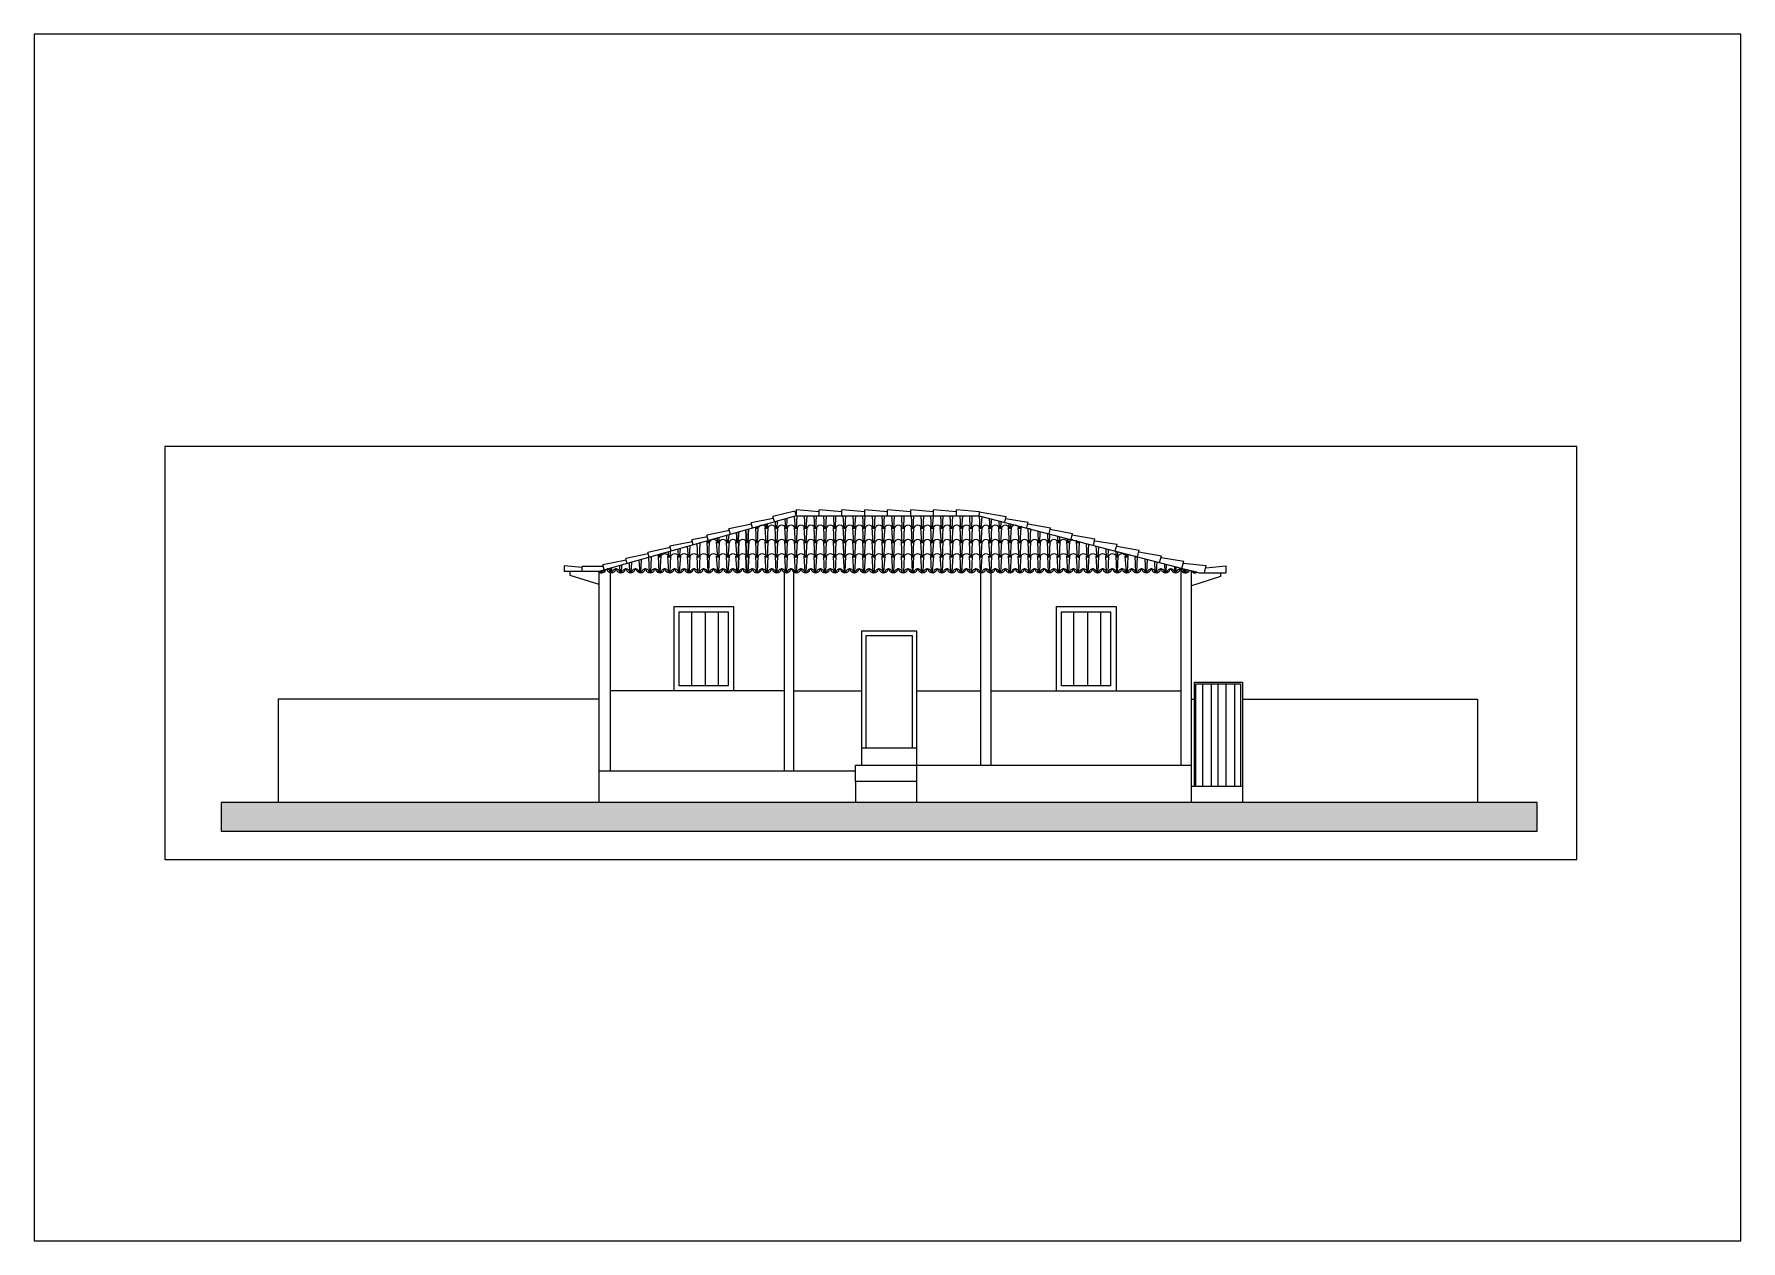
# Paper-space layout 'Layout1' of a CAD drawing. Header units: millimetres. Extents: x 21 to 318, y 103 to 313.
# The model-space entities are those that its viewports show. They can reach past a viewport. Long polylines and large blocks are cut down to what shows.
import ezdxf

# ---------------------------------------------------------------- set-up
doc = ezdxf.new("R2010")
doc.units = ezdxf.units.MM
for name, color, linetype, lineweight in [('A-ALV-___-___-EXI', 250, 'Continuous', 25), ('A-BAS-___-___-EXI', 250, 'Continuous', 25), ('A-COB-___-___-EXI', 250, 'Continuous', 25), ('A-ESC-___-___-EXI', 250, 'Continuous', 25), ('A-JAN-___-___-EXI', 250, 'Continuous', 25), ('A-POR-___-___-EXI', 250, 'Continuous', 25)]:
    doc.layers.add(name, color=color, linetype=linetype, lineweight=lineweight)

# ---------------------------------------------------------------- blocks, each defined once
blk = doc.blocks.new('A4 HORIZONTAL - A4-22946612-Não nomeada')
at = {"layer": 'A-COB-___-___-EXI'}
for p, q in [((317.79, 313), (20.79, 313)), ((20.79, 313), (20.79, 103)), ((317.79, 103), (317.79, 313)), ((20.79, 103), (317.79, 103))]:
    blk.add_line(p, q, dxfattribs=at)

msp = doc.modelspace()

# ---------------------------------------------------------------- hatches: boundary and pattern name
at = {"layer": 'A-BAS-___-___-EXI', "true_color": 0xcb9898}
msp.add_hatch(color=253, dxfattribs=at).paths.add_polyline_path([(-61253, 16), (-61253, 516), (-84153, 516), (-84153, 16)])

# ---------------------------------------------------------------- linework, layer by layer
at = {"layer": 'A-ALV-___-___-EXI', "color": 28, "lineweight": 15}
for p, q in [((-77380, 1064), (-77380, 4511)), ((-74353, 1064), (-74353, 4517)), ((-74188, 1064), (-74188, 4517)), ((-70932, 1166), (-70932, 4511)), ((-70754, 1166), (-70754, 4511)), ((-67447, 1166), (-67447, 4555)), ((-67268, 1166), (-67268, 4543)), ((-74353, 2459), (-77380, 2459)), ((-74188, 2459), (-73009, 2459)), ((-72047, 2459), (-70932, 2459)), ((-70754, 2459), (-67447, 2459)), ((-67268, 2312), (-67217, 2312)), ((-77584, 1064), (-77584, 516)), ((-72047, 1166), (-67268, 1166)), ((-67268, 516), (-67268, 1166))]:
    msp.add_line(p, q, dxfattribs=at)
at = {"layer": 'A-ALV-___-___-EXI', "color": 28, "lineweight": 15, "flags": 128}
for points in [[(-77584, 4536), (-77584, 1064), (-73117, 1064)], [(-77584, 2312), (-83159, 2312), (-83159, 516)], [(-66383, 2312), (-62292, 2312), (-62292, 516)]]:
    msp.add_lwpolyline(points, dxfattribs=at)
at = {"layer": 'A-BAS-___-___-EXI'}
msp.add_lwpolyline([(-84153, 516), (-84153, 16), (-61253, 16), (-61253, 516)], close=True, dxfattribs=at)
at = {"layer": 'A-COB-___-___-EXI', "color": 28, "lineweight": 15}
for p, q in [((-74927, 5358), (-75322, 5275)), ((-74545, 5460), (-74933, 5384)), ((-74908, 5294), (-74933, 5384)), ((-74672, 5275), (-74672, 5358)), ((-74647, 5275), (-74647, 5364)), ((-74169, 5587), (-74551, 5492)), ((-74526, 5403), (-74551, 5492)), ((-74500, 5275), (-74506, 5409)), ((-74481, 5275), (-74475, 5415)), ((-74328, 5275), (-74341, 5454)), ((-74309, 5275), (-74302, 5466)), ((-74162, 5275), (-74175, 5498)), ((-73748, 5575), (-74150, 5607)), ((-74143, 5275), (-74130, 5505)), ((-73990, 5275), (-74003, 5505)), ((-73971, 5275), (-73958, 5505)), ((-73825, 5275), (-73837, 5505)), ((-73806, 5275), (-73793, 5505)), ((-73748, 5505), (-73748, 5607)), ((-73353, 5575), (-73748, 5607)), ((-73653, 5275), (-73665, 5505)), ((-73633, 5275), (-73621, 5505)), ((-73487, 5275), (-73493, 5505)), ((-73461, 5275), (-73455, 5505)), ((-73353, 5505), (-73353, 5607)), ((-72952, 5575), (-73353, 5607)), ((-73315, 5275), (-73328, 5505)), ((-73296, 5275), (-73283, 5505)), ((-73143, 5275), (-73156, 5505)), ((-73124, 5275), (-73111, 5505)), ((-72977, 5275), (-72990, 5505)), ((-72958, 5275), (-72945, 5505)), ((-72952, 5505), (-72952, 5607)), ((-72557, 5575), (-72952, 5607)), ((-72805, 5275), (-72818, 5505)), ((-72786, 5275), (-72773, 5505)), ((-72640, 5275), (-72652, 5505)), ((-72620, 5275), (-72608, 5505)), ((-72557, 5505), (-72557, 5607)), ((-72155, 5575), (-72557, 5607)), ((-72467, 5275), (-72480, 5505)), ((-72448, 5275), (-72436, 5505)), ((-72302, 5275), (-72308, 5505)), ((-72276, 5275), (-72270, 5505)), ((-72155, 5505), (-72155, 5607)), ((-71760, 5575), (-72155, 5607)), ((-72130, 5275), (-72143, 5505)), ((-72111, 5275), (-72098, 5505)), ((-71958, 5275), (-71970, 5505)), ((-71939, 5275), (-71926, 5505)), ((-71792, 5275), (-71805, 5505)), ((-71359, 5575), (-71760, 5607)), ((-71620, 5275), (-71633, 5505)), ((-71601, 5275), (-71588, 5505)), ((-71454, 5275), (-71467, 5505)), ((-71435, 5275), (-71423, 5505)), ((-71359, 5505), (-71359, 5607)), ((-70957, 5575), (-71359, 5607)), ((-71282, 5275), (-71295, 5505)), ((-71263, 5275), (-71250, 5505)), ((-71117, 5275), (-71123, 5505)), ((-71091, 5275), (-71085, 5505)), ((-70964, 5575), (-70492, 5492)), ((-70945, 5275), (-70957, 5505)), ((-70926, 5275), (-70913, 5492)), ((-70773, 5275), (-70785, 5460)), ((-70754, 5275), (-70747, 5454)), ((-70607, 5275), (-70613, 5415)), ((-70588, 5275), (-70581, 5409)), ((-70518, 5396), (-70492, 5492)), ((-70505, 5460), (-70110, 5396)), ((-70435, 5275), (-70441, 5371)), ((-70416, 5275), (-70409, 5364)), ((-70135, 5301), (-70110, 5396)), ((-70116, 5364), (-69721, 5294)), ((-75959, 5052), (-76348, 4976)), ((-75692, 5141), (-75965, 5084)), ((-75940, 5001), (-75965, 5084)), ((-75309, 5250), (-75704, 5167)), ((-75679, 5078), (-75704, 5167)), ((-75685, 4778), (-75698, 5052)), ((-75685, 5027), (-75685, 5071)), ((-75666, 5027), (-75660, 5078)), ((-75666, 4778), (-75653, 5052)), ((-75513, 4778), (-75532, 5052)), ((-75513, 5027), (-75519, 5116)), ((-75494, 5027), (-75488, 5129)), ((-75494, 4778), (-75481, 5052)), ((-75347, 4778), (-75360, 5052)), ((-75347, 5027), (-75354, 5167)), ((-75328, 5027), (-75316, 5173)), ((-75328, 4778), (-75309, 5052)), ((-75290, 5180), (-75322, 5275)), ((-75175, 4778), (-75195, 5052)), ((-75175, 5027), (-75188, 5212)), ((-74838, 5027), (-74850, 5301)), ((-74838, 4778), (-74850, 5052)), ((-74838, 5275), (-74838, 5307)), ((-74819, 5275), (-74819, 5320)), ((-74819, 5027), (-74806, 5301)), ((-74819, 4778), (-74806, 5052)), ((-74672, 5027), (-74685, 5301)), ((-74672, 4778), (-74685, 5052)), ((-74647, 5027), (-74634, 5301)), ((-74647, 4778), (-74634, 5052)), ((-74500, 5027), (-74513, 5301)), ((-74500, 4778), (-74513, 5052)), ((-74481, 5027), (-74468, 5301)), ((-74481, 4778), (-74468, 5052)), ((-74328, 5027), (-74347, 5301)), ((-74328, 4778), (-74347, 5052)), ((-74309, 5027), (-74296, 5301)), ((-74309, 4778), (-74296, 5052)), ((-74162, 5027), (-74175, 5301)), ((-74162, 4778), (-74175, 5052)), ((-74143, 5027), (-74124, 5301)), ((-74143, 4778), (-74124, 5052)), ((-73990, 5027), (-74009, 5301)), ((-73990, 4778), (-74009, 5052)), ((-73971, 5027), (-73958, 5301)), ((-73971, 4778), (-73958, 5052)), ((-73825, 5027), (-73837, 5301)), ((-73825, 4778), (-73837, 5052)), ((-73806, 5027), (-73786, 5301)), ((-73806, 4778), (-73786, 5052)), ((-73653, 5027), (-73665, 5301)), ((-73653, 4778), (-73665, 5052)), ((-73633, 5027), (-73621, 5301)), ((-73633, 4778), (-73621, 5052)), ((-73487, 5027), (-73500, 5301)), ((-73487, 4778), (-73500, 5052)), ((-73461, 5027), (-73449, 5301)), ((-73461, 4778), (-73449, 5052)), ((-73315, 5027), (-73328, 5301)), ((-73315, 4778), (-73328, 5052)), ((-73296, 5027), (-73283, 5301)), ((-73296, 4778), (-73283, 5052)), ((-73143, 5027), (-73162, 5301)), ((-73143, 4778), (-73162, 5052)), ((-73124, 5027), (-73111, 5301)), ((-73124, 4778), (-73111, 5052)), ((-72977, 5027), (-72990, 5301)), ((-72977, 4778), (-72990, 5052)), ((-72958, 5027), (-72939, 5301)), ((-72958, 4778), (-72939, 5052)), ((-72805, 5027), (-72824, 5301)), ((-72805, 4778), (-72824, 5052)), ((-72786, 5027), (-72773, 5301)), ((-72786, 4778), (-72773, 5052)), ((-72640, 5027), (-72652, 5301)), ((-72640, 4778), (-72652, 5052)), ((-72620, 5027), (-72601, 5301)), ((-72620, 4778), (-72601, 5052)), ((-72467, 5027), (-72480, 5301)), ((-72467, 4778), (-72480, 5052)), ((-72448, 5027), (-72436, 5301)), ((-72448, 4778), (-72436, 5052)), ((-72302, 5027), (-72315, 5301)), ((-72302, 4778), (-72315, 5052)), ((-72276, 5027), (-72264, 5301)), ((-72276, 4778), (-72264, 5052)), ((-72130, 5027), (-72143, 5301)), ((-72130, 4778), (-72143, 5052)), ((-72111, 5027), (-72098, 5301)), ((-72111, 4778), (-72098, 5052)), ((-71958, 5027), (-71977, 5301)), ((-71958, 4778), (-71977, 5052)), ((-71939, 5027), (-71926, 5301)), ((-71939, 4778), (-71926, 5052)), ((-71792, 5027), (-71805, 5301)), ((-71792, 4778), (-71805, 5052)), ((-71773, 5027), (-71754, 5301)), ((-71773, 4778), (-71754, 5052)), ((-71620, 5027), (-71639, 5301)), ((-71620, 4778), (-71639, 5052)), ((-71601, 5027), (-71588, 5301)), ((-71601, 4778), (-71588, 5052)), ((-71454, 5027), (-71467, 5301)), ((-71454, 4778), (-71467, 5052)), ((-71435, 5027), (-71416, 5301)), ((-71435, 4778), (-71416, 5052)), ((-71282, 5027), (-71295, 5301)), ((-71282, 4778), (-71295, 5052)), ((-71263, 5027), (-71250, 5301)), ((-71263, 4778), (-71250, 5052)), ((-71117, 5027), (-71129, 5301)), ((-71117, 4778), (-71129, 5052)), ((-71091, 5027), (-71078, 5301)), ((-71091, 4778), (-71078, 5052)), ((-70945, 5027), (-70957, 5301)), ((-70945, 4778), (-70957, 5052)), ((-70926, 5027), (-70913, 5301)), ((-70926, 4778), (-70913, 5052)), ((-70773, 5027), (-70792, 5301)), ((-70773, 4778), (-70792, 5052)), ((-70754, 5027), (-70741, 5301)), ((-70754, 4778), (-70741, 5052)), ((-70607, 5027), (-70620, 5301)), ((-70607, 4778), (-70620, 5052)), ((-70588, 5027), (-70569, 5301)), ((-70588, 4778), (-70569, 5052)), ((-70435, 5027), (-70454, 5301)), ((-70435, 4778), (-70454, 5052)), ((-70416, 5027), (-70403, 5301)), ((-70416, 4778), (-70403, 5052)), ((-70269, 5027), (-70282, 5301)), ((-70269, 4778), (-70282, 5052)), ((-70269, 5275), (-70269, 5326)), ((-70250, 5275), (-70244, 5320)), ((-70250, 5027), (-70231, 5301)), ((-70250, 4778), (-70231, 5052)), ((-70097, 5027), (-70110, 5288)), ((-70097, 4778), (-70110, 5052)), ((-70097, 5275), (-70097, 5282)), ((-70078, 5027), (-70065, 5275)), ((-70078, 4778), (-70065, 5052)), ((-69932, 4778), (-69944, 5052)), ((-69932, 5027), (-69938, 5243)), ((-69906, 5027), (-69900, 5231)), ((-69906, 4778), (-69893, 5052)), ((-69760, 4778), (-69772, 5052)), ((-69760, 5027), (-69766, 5199)), ((-69747, 5192), (-69721, 5294)), ((-69740, 5027), (-69734, 5186)), ((-69740, 4778), (-69728, 5052)), ((-69728, 5269), (-69339, 5199)), ((-69588, 4778), (-69607, 5052)), ((-69588, 5027), (-69594, 5154)), ((-69568, 5027), (-69562, 5141)), ((-69568, 4778), (-69556, 5052)), ((-69422, 4778), (-69435, 5052)), ((-69422, 5027), (-69428, 5110)), ((-69403, 5027), (-69396, 5097)), ((-69403, 4778), (-69384, 5052)), ((-69365, 5097), (-69339, 5199)), ((-69345, 5173), (-68950, 5103)), ((-69250, 4778), (-69269, 5052)), ((-69250, 5027), (-69256, 5065)), ((-69231, 5027), (-69231, 5059)), ((-69231, 4778), (-69218, 5052)), ((-68976, 4989), (-68950, 5103)), ((-68957, 5071), (-68562, 5008)), ((-76724, 4842), (-77112, 4759)), ((-77087, 4670), (-77112, 4759)), ((-76341, 4950), (-76730, 4867)), ((-76705, 4785), (-76730, 4867)), ((-76698, 4523), (-76711, 4772)), ((-76679, 4778), (-76679, 4785)), ((-76533, 4778), (-76533, 4823)), ((-76513, 4778), (-76507, 4836)), ((-76361, 4778), (-76367, 4874)), ((-76322, 4893), (-76348, 4976)), ((-76341, 4778), (-76335, 4880)), ((-76195, 4778), (-76201, 4918)), ((-76176, 4778), (-76163, 4931)), ((-76023, 4778), (-76036, 4976)), ((-76023, 4523), (-76036, 4804)), ((-76004, 4778), (-75991, 4982)), ((-75857, 4778), (-75870, 5020)), ((-75832, 4778), (-75819, 5027)), ((-74328, 4523), (-74347, 4804)), ((-73653, 4523), (-73665, 4804)), ((-72977, 4523), (-72990, 4804)), ((-71282, 4523), (-71295, 4804)), ((-70607, 4523), (-70620, 4804)), ((-69932, 4523), (-69944, 4804)), ((-69084, 4778), (-69097, 5020)), ((-69065, 4778), (-69052, 5008)), ((-68912, 4778), (-68925, 4976)), ((-68893, 4778), (-68880, 4963)), ((-68746, 4778), (-68753, 4931)), ((-68721, 4778), (-68715, 4925)), ((-68594, 4893), (-68562, 5008)), ((-68574, 4778), (-68581, 4887)), ((-68568, 4976), (-68179, 4906)), ((-68555, 4778), (-68549, 4880)), ((-68402, 4778), (-68409, 4842)), ((-68383, 4778), (-68383, 4836)), ((-68237, 4523), (-68249, 4804)), ((-68237, 4778), (-68237, 4797)), ((-68218, 4778), (-68218, 4791)), ((-68186, 4880), (-67791, 4810)), ((-67823, 4689), (-67791, 4810)), ((-67797, 4778), (-67402, 4715)), ((-77871, 4536), (-77871, 4625)), ((-77507, 4625), (-77871, 4625)), ((-77106, 4734), (-77514, 4651)), ((-77488, 4562), (-77514, 4651)), ((-77437, 4574), (-77431, 4574)), ((-77380, 4523), (-77380, 4581)), ((-75405, 4574), (-75398, 4574)), ((-75156, 4523), (-75150, 4523)), ((-75016, 4523), (-75010, 4523)), ((-73035, 4574), (-73028, 4574)), ((-71849, 4574), (-71843, 4574)), ((-70664, 4574), (-70658, 4574)), ((-68294, 4574), (-68288, 4574)), ((-67561, 4523), (-67561, 4625)), ((-67434, 4587), (-67402, 4715)), ((-67415, 4683), (-67013, 4638)), ((-67039, 4511), (-67013, 4638))]:
    msp.add_line(p, q, dxfattribs=at)
at = {"layer": 'A-COB-___-___-EXI', "color": 28, "lineweight": 15, "flags": 128}
for points in [[(-74169, 5587), (-74150, 5505), (-77584, 4536), (-78087, 4536), (-78183, 4536)], [(-74150, 5607), (-74150, 5505), (-70964, 5505), (-70957, 5575)], [(-71773, 5275), (-71760, 5505), (-71760, 5607)], [(-70964, 5505), (-67134, 4511), (-66669, 4511)], [(-76673, 4523), (-76679, 4523), (-76666, 4785)], [(-76539, 4523), (-76533, 4523), (-76545, 4804)], [(-76501, 4523), (-76513, 4523), (-76494, 4804)], [(-76373, 4523), (-76361, 4523), (-76380, 4804)], [(-76335, 4523), (-76341, 4523), (-76329, 4804)], [(-76201, 4523), (-76195, 4523), (-76208, 4804)], [(-76163, 4523), (-76176, 4523), (-76157, 4804)], [(-75991, 4523), (-76004, 4523), (-75991, 4804)], [(-75864, 4523), (-75857, 4523), (-75870, 4804)], [(-75825, 4523), (-75832, 4523), (-75819, 4804)], [(-75698, 4804), (-75685, 4523), (-75692, 4523), (-75698, 4523)], [(-75653, 4523), (-75666, 4523), (-75653, 4804)], [(-75526, 4523), (-75513, 4523), (-75532, 4804)], [(-75494, 4523), (-75488, 4523), (-75494, 4523), (-75481, 4804)], [(-75354, 4523), (-75347, 4523), (-75360, 4804)], [(-75316, 4523), (-75328, 4523), (-75309, 4804)], [(-75188, 4523), (-75175, 4523), (-75195, 4804)], [(-74850, 4523), (-74838, 4523), (-74850, 4804)], [(-74806, 4523), (-74819, 4523), (-74806, 4804)], [(-74678, 4523), (-74672, 4523), (-74685, 4804)], [(-74640, 4523), (-74647, 4523), (-74634, 4804)], [(-74513, 4804), (-74500, 4523), (-74506, 4523), (-74513, 4523)], [(-74468, 4523), (-74481, 4523), (-74468, 4804)], [(-74302, 4523), (-74309, 4523), (-74296, 4804)], [(-74169, 4523), (-74162, 4523), (-74175, 4804)], [(-74130, 4523), (-74143, 4523), (-74124, 4804)], [(-74003, 4523), (-73990, 4523), (-74009, 4804)], [(-73965, 4523), (-73971, 4523), (-73958, 4804)], [(-73831, 4523), (-73825, 4523), (-73837, 4804)], [(-73793, 4523), (-73806, 4523), (-73786, 4804)], [(-73621, 4523), (-73633, 4523), (-73621, 4804)], [(-73493, 4523), (-73487, 4523), (-73500, 4804)], [(-73455, 4523), (-73461, 4523), (-73449, 4804)], [(-73328, 4804), (-73315, 4523), (-73321, 4523), (-73328, 4523)], [(-73283, 4523), (-73296, 4523), (-73283, 4804)], [(-73156, 4523), (-73143, 4523), (-73162, 4804)], [(-73117, 4523), (-73124, 4523), (-73111, 4804)], [(-72945, 4523), (-72958, 4523), (-72939, 4804)], [(-72818, 4523), (-72805, 4523), (-72824, 4804)], [(-72780, 4523), (-72786, 4523), (-72773, 4804)], [(-72646, 4523), (-72640, 4523), (-72652, 4804)], [(-72608, 4523), (-72620, 4523), (-72601, 4804)], [(-72480, 4523), (-72467, 4523), (-72480, 4804)], [(-72448, 4523), (-72436, 4523), (-72448, 4523), (-72436, 4804)], [(-72308, 4523), (-72302, 4523), (-72315, 4804)], [(-72270, 4523), (-72276, 4523), (-72264, 4804)], [(-72143, 4804), (-72130, 4523), (-72136, 4523), (-72143, 4523)], [(-72098, 4523), (-72111, 4523), (-72098, 4804)], [(-71970, 4523), (-71958, 4523), (-71977, 4804)], [(-71939, 4523), (-71932, 4523), (-71939, 4523), (-71926, 4804)], [(-71798, 4523), (-71792, 4523), (-71805, 4804)], [(-71760, 4523), (-71773, 4523), (-71754, 4804)], [(-71633, 4523), (-71620, 4523), (-71639, 4804)], [(-71595, 4523), (-71601, 4523), (-71588, 4804)], [(-71461, 4523), (-71454, 4523), (-71467, 4804)], [(-71423, 4523), (-71435, 4523), (-71416, 4804)], [(-71250, 4523), (-71263, 4523), (-71250, 4804)], [(-71123, 4523), (-71117, 4523), (-71129, 4804)], [(-71085, 4523), (-71091, 4523), (-71078, 4804)], [(-70957, 4804), (-70945, 4523), (-70951, 4523), (-70957, 4523)], [(-70913, 4523), (-70926, 4523), (-70913, 4804)], [(-70785, 4523), (-70773, 4523), (-70792, 4804)], [(-70747, 4523), (-70754, 4523), (-70741, 4804)], [(-70575, 4523), (-70588, 4523), (-70569, 4804)], [(-70448, 4523), (-70435, 4523), (-70454, 4804)], [(-70409, 4523), (-70416, 4523), (-70403, 4804)], [(-70276, 4523), (-70269, 4523), (-70282, 4804)], [(-70237, 4523), (-70250, 4523), (-70231, 4804)], [(-70110, 4523), (-70097, 4523), (-70110, 4804)], [(-70065, 4523), (-70078, 4523), (-70065, 4804)], [(-69900, 4523), (-69906, 4523), (-69893, 4804)], [(-69772, 4804), (-69760, 4523), (-69766, 4523), (-69772, 4523)], [(-69728, 4523), (-69740, 4523), (-69728, 4804)], [(-69600, 4523), (-69588, 4523), (-69607, 4804)], [(-69562, 4523), (-69568, 4523), (-69556, 4804)], [(-69428, 4523), (-69422, 4523), (-69435, 4804)], [(-69403, 4523), (-69390, 4523), (-69403, 4523), (-69384, 4804)], [(-69263, 4523), (-69250, 4523), (-69269, 4804)], [(-69224, 4523), (-69231, 4523), (-69218, 4804)], [(-69091, 4523), (-69084, 4523), (-69097, 4804)], [(-69052, 4523), (-69065, 4523), (-69046, 4804)], [(-68925, 4523), (-68912, 4523), (-68925, 4804)], [(-68893, 4523), (-68880, 4523), (-68893, 4523), (-68880, 4804)], [(-68753, 4523), (-68746, 4523), (-68759, 4804)], [(-68715, 4523), (-68721, 4523), (-68708, 4804)], [(-68587, 4804), (-68574, 4523), (-68581, 4523), (-68587, 4523)], [(-68543, 4523), (-68555, 4523), (-68543, 4804)], [(-68415, 4523), (-68402, 4523), (-68422, 4804)], [(-68377, 4523), (-68383, 4523), (-68371, 4804)], [(-68205, 4523), (-68218, 4523), (-68205, 4791), (-68179, 4906)], [(-68077, 4523), (-68065, 4523), (-68077, 4759)], [(-77871, 4606), (-78183, 4632), (-78183, 4536)], [(-78087, 4536), (-78087, 4472), (-77584, 4313)], [(-77558, 4523), (-77546, 4523), (-77546, 4536)], [(-77520, 4523), (-77527, 4523), (-77527, 4543)], [(-77348, 4523), (-77361, 4523), (-77354, 4593)], [(-77221, 4523), (-77208, 4523), (-77214, 4632)], [(-77182, 4523), (-77189, 4523), (-77182, 4638)], [(-77049, 4523), (-77042, 4523), (-77049, 4676)], [(-77010, 4523), (-77017, 4523), (-77010, 4689)], [(-76883, 4727), (-76870, 4523), (-76877, 4523), (-76883, 4523)], [(-76838, 4523), (-76851, 4523), (-76838, 4740)], [(-68039, 4523), (-68046, 4523), (-68033, 4746)], [(-67905, 4523), (-67899, 4523), (-67905, 4715)], [(-67867, 4523), (-67880, 4523), (-67867, 4702)], [(-67740, 4523), (-67727, 4523), (-67733, 4670)], [(-67695, 4523), (-67708, 4523), (-67702, 4657)], [(-67529, 4523), (-67536, 4523), (-67536, 4613)], [(-67389, 4581), (-67389, 4523), (-67396, 4523), (-67402, 4523)], [(-67357, 4523), (-67370, 4523), (-67364, 4574)], [(-66765, 4511), (-66765, 4447), (-67268, 4288)], [(-67230, 4523), (-67217, 4523), (-67224, 4536)], [(-67192, 4523), (-67198, 4523), (-67198, 4530)], [(-67020, 4600), (-66669, 4632), (-66669, 4511)]]:
    msp.add_lwpolyline(points, dxfattribs=at)
for points in [[(-75150, 5224), (-75156, 5027)], [(-75144, 5052), (-75156, 4778)], [(-75022, 5263), (-75010, 5027)], [(-75022, 5052), (-75010, 4778)], [(-74978, 5275), (-74991, 5027)], [(-74972, 5052), (-74991, 4778)], [(-75144, 4804), (-75156, 4523)], [(-75022, 4804), (-75010, 4523)], [(-74972, 4804), (-74991, 4523)], [(-74978, 4523), (-74991, 4523)]]:
    msp.add_lwpolyline(points, close=True, dxfattribs=at)
at = {"layer": 'A-COB-___-___-EXI', "color": 18, "lineweight": 9}
for points in [[(-75681, 5028), (-75684, 5043), (-75692, 5057), (-75703, 5068)], [(-75586, 5090), (-75624, 5090), (-75656, 5065), (-75664, 5028)], [(-75509, 5028), (-75517, 5065), (-75549, 5090), (-75586, 5090)], [(-75421, 5090), (-75458, 5090), (-75490, 5065), (-75498, 5028)], [(-75343, 5028), (-75351, 5065), (-75383, 5090), (-75421, 5090)], [(-75249, 5090), (-75286, 5090), (-75318, 5065), (-75326, 5028)], [(-75171, 5028), (-75179, 5065), (-75211, 5090), (-75249, 5090)], [(-75077, 5090), (-75114, 5090), (-75146, 5065), (-75154, 5028)], [(-75077, 5090), (-75114, 5090), (-75146, 5065), (-75154, 5028)], [(-74999, 5028), (-75007, 5065), (-75039, 5090), (-75077, 5090)], [(-74999, 5028), (-75007, 5065), (-75039, 5090), (-75077, 5090)], [(-74911, 5090), (-74948, 5090), (-74981, 5065), (-74989, 5028)], [(-74833, 5028), (-74841, 5065), (-74874, 5090), (-74911, 5090)], [(-74833, 5277), (-74836, 5289), (-74842, 5301), (-74850, 5311)], [(-74739, 5339), (-74776, 5339), (-74809, 5313), (-74817, 5277)], [(-74739, 5090), (-74776, 5090), (-74809, 5065), (-74817, 5028)], [(-74661, 5277), (-74669, 5313), (-74702, 5339), (-74739, 5339)], [(-74661, 5028), (-74669, 5065), (-74702, 5090), (-74739, 5090)], [(-74573, 5339), (-74611, 5339), (-74643, 5313), (-74651, 5277)], [(-74573, 5090), (-74611, 5090), (-74643, 5065), (-74651, 5028)], [(-74496, 5277), (-74504, 5313), (-74536, 5339), (-74573, 5339)], [(-74496, 5028), (-74504, 5065), (-74536, 5090), (-74573, 5090)], [(-74401, 5339), (-74439, 5339), (-74471, 5313), (-74479, 5277)], [(-74401, 5090), (-74439, 5090), (-74471, 5065), (-74479, 5028)], [(-74324, 5277), (-74332, 5313), (-74364, 5339), (-74401, 5339)], [(-74324, 5028), (-74332, 5065), (-74364, 5090), (-74401, 5090)], [(-74236, 5339), (-74273, 5339), (-74305, 5313), (-74313, 5277)], [(-74236, 5090), (-74273, 5090), (-74305, 5065), (-74313, 5028)], [(-74158, 5277), (-74166, 5313), (-74198, 5339), (-74236, 5339)], [(-74158, 5028), (-74166, 5065), (-74198, 5090), (-74236, 5090)], [(-74064, 5339), (-74101, 5339), (-74133, 5313), (-74141, 5277)], [(-74064, 5090), (-74101, 5090), (-74133, 5065), (-74141, 5028)], [(-73986, 5277), (-73994, 5313), (-74026, 5339), (-74064, 5339)], [(-73986, 5028), (-73994, 5065), (-74026, 5090), (-74064, 5090)], [(-73892, 5339), (-73929, 5339), (-73961, 5313), (-73969, 5277)], [(-73892, 5090), (-73929, 5090), (-73961, 5065), (-73969, 5028)], [(-73814, 5277), (-73822, 5313), (-73854, 5339), (-73892, 5339)], [(-73814, 5028), (-73822, 5065), (-73854, 5090), (-73892, 5090)], [(-73726, 5339), (-73763, 5339), (-73795, 5313), (-73804, 5277)], [(-73726, 5090), (-73763, 5090), (-73795, 5065), (-73804, 5028)], [(-73648, 5277), (-73656, 5313), (-73689, 5339), (-73726, 5339)], [(-73648, 5028), (-73656, 5065), (-73689, 5090), (-73726, 5090)], [(-73554, 5339), (-73591, 5339), (-73623, 5313), (-73632, 5277)], [(-73554, 5090), (-73591, 5090), (-73623, 5065), (-73632, 5028)], [(-73476, 5277), (-73484, 5313), (-73517, 5339), (-73554, 5339)], [(-73476, 5028), (-73484, 5065), (-73517, 5090), (-73554, 5090)], [(-73388, 5339), (-73426, 5339), (-73458, 5313), (-73466, 5277)], [(-73388, 5090), (-73426, 5090), (-73458, 5065), (-73466, 5028)], [(-73311, 5277), (-73319, 5313), (-73351, 5339), (-73388, 5339)], [(-73311, 5028), (-73319, 5065), (-73351, 5090), (-73388, 5090)], [(-73216, 5339), (-73253, 5339), (-73286, 5313), (-73294, 5277)], [(-73216, 5090), (-73253, 5090), (-73286, 5065), (-73294, 5028)], [(-73138, 5277), (-73147, 5313), (-73179, 5339), (-73216, 5339)], [(-73138, 5028), (-73147, 5065), (-73179, 5090), (-73216, 5090)], [(-73050, 5339), (-73088, 5339), (-73120, 5313), (-73128, 5277)], [(-73050, 5090), (-73088, 5090), (-73120, 5065), (-73128, 5028)], [(-72973, 5277), (-72981, 5313), (-73013, 5339), (-73050, 5339)], [(-72973, 5028), (-72981, 5065), (-73013, 5090), (-73050, 5090)], [(-72878, 5339), (-72916, 5339), (-72948, 5313), (-72956, 5277)], [(-72878, 5090), (-72916, 5090), (-72948, 5065), (-72956, 5028)], [(-72801, 5277), (-72809, 5313), (-72841, 5339), (-72878, 5339)], [(-72801, 5028), (-72809, 5065), (-72841, 5090), (-72878, 5090)], [(-72706, 5339), (-72744, 5339), (-72776, 5313), (-72784, 5277)], [(-72706, 5090), (-72744, 5090), (-72776, 5065), (-72784, 5028)], [(-72629, 5277), (-72637, 5313), (-72669, 5339), (-72706, 5339)], [(-72629, 5028), (-72637, 5065), (-72669, 5090), (-72706, 5090)], [(-72541, 5339), (-72578, 5339), (-72610, 5313), (-72619, 5277)], [(-72541, 5090), (-72578, 5090), (-72610, 5065), (-72619, 5028)], [(-72463, 5277), (-72471, 5313), (-72504, 5339), (-72541, 5339)], [(-72463, 5028), (-72471, 5065), (-72504, 5090), (-72541, 5090)], [(-72369, 5339), (-72406, 5339), (-72438, 5313), (-72446, 5277)], [(-72369, 5090), (-72406, 5090), (-72438, 5065), (-72446, 5028)], [(-72291, 5277), (-72299, 5313), (-72331, 5339), (-72369, 5339)], [(-72291, 5028), (-72299, 5065), (-72331, 5090), (-72369, 5090)], [(-72203, 5339), (-72240, 5339), (-72273, 5313), (-72281, 5277)], [(-72203, 5090), (-72240, 5090), (-72273, 5065), (-72281, 5028)], [(-72125, 5277), (-72134, 5313), (-72166, 5339), (-72203, 5339)], [(-72125, 5028), (-72134, 5065), (-72166, 5090), (-72203, 5090)], [(-72031, 5339), (-72068, 5339), (-72101, 5313), (-72109, 5277)], [(-72031, 5090), (-72068, 5090), (-72101, 5065), (-72109, 5028)], [(-71953, 5277), (-71962, 5313), (-71994, 5339), (-72031, 5339)], [(-71953, 5028), (-71962, 5065), (-71994, 5090), (-72031, 5090)], [(-71865, 5339), (-71903, 5339), (-71935, 5313), (-71943, 5277)], [(-71865, 5090), (-71903, 5090), (-71935, 5065), (-71943, 5028)], [(-71788, 5277), (-71796, 5313), (-71828, 5339), (-71865, 5339)], [(-71788, 5028), (-71796, 5065), (-71828, 5090), (-71865, 5090)], [(-71693, 5339), (-71731, 5339), (-71763, 5313), (-71771, 5277)], [(-71693, 5090), (-71731, 5090), (-71763, 5065), (-71771, 5028)], [(-71616, 5277), (-71624, 5313), (-71656, 5339), (-71693, 5339)], [(-71616, 5028), (-71624, 5065), (-71656, 5090), (-71693, 5090)], [(-71521, 5339), (-71559, 5339), (-71591, 5313), (-71599, 5277)], [(-71521, 5090), (-71559, 5090), (-71591, 5065), (-71599, 5028)], [(-71444, 5277), (-71452, 5313), (-71484, 5339), (-71521, 5339)], [(-71444, 5028), (-71452, 5065), (-71484, 5090), (-71521, 5090)], [(-71356, 5339), (-71393, 5339), (-71425, 5313), (-71433, 5277)], [(-71356, 5090), (-71393, 5090), (-71425, 5065), (-71433, 5028)], [(-71278, 5277), (-71286, 5313), (-71318, 5339), (-71356, 5339)], [(-71278, 5028), (-71286, 5065), (-71318, 5090), (-71356, 5090)], [(-71184, 5339), (-71221, 5339), (-71253, 5313), (-71261, 5277)], [(-71184, 5090), (-71221, 5090), (-71253, 5065), (-71261, 5028)], [(-71106, 5277), (-71114, 5313), (-71146, 5339), (-71184, 5339)], [(-71106, 5028), (-71114, 5065), (-71146, 5090), (-71184, 5090)], [(-71018, 5339), (-71055, 5339), (-71088, 5313), (-71096, 5277)], [(-71018, 5090), (-71055, 5090), (-71088, 5065), (-71096, 5028)], [(-70940, 5277), (-70948, 5313), (-70981, 5339), (-71018, 5339)], [(-70940, 5028), (-70948, 5065), (-70981, 5090), (-71018, 5090)], [(-70846, 5339), (-70883, 5339), (-70916, 5313), (-70924, 5277)], [(-70846, 5090), (-70883, 5090), (-70916, 5065), (-70924, 5028)], [(-70768, 5277), (-70776, 5313), (-70809, 5339), (-70846, 5339)], [(-70768, 5028), (-70776, 5065), (-70809, 5090), (-70846, 5090)], [(-70680, 5339), (-70718, 5339), (-70750, 5313), (-70758, 5277)], [(-70680, 5090), (-70718, 5090), (-70750, 5065), (-70758, 5028)], [(-70603, 5277), (-70611, 5313), (-70643, 5339), (-70680, 5339)], [(-70603, 5028), (-70611, 5065), (-70643, 5090), (-70680, 5090)], [(-70508, 5339), (-70546, 5339), (-70578, 5313), (-70586, 5277)], [(-70508, 5090), (-70546, 5090), (-70578, 5065), (-70586, 5028)], [(-70431, 5277), (-70439, 5313), (-70471, 5339), (-70508, 5339)], [(-70431, 5028), (-70439, 5065), (-70471, 5090), (-70508, 5090)], [(-70336, 5339), (-70374, 5339), (-70406, 5313), (-70414, 5277)], [(-70336, 5090), (-70374, 5090), (-70406, 5065), (-70414, 5028)], [(-70259, 5277), (-70267, 5313), (-70299, 5339), (-70336, 5339)], [(-70259, 5028), (-70267, 5065), (-70299, 5090), (-70336, 5090)], [(-70222, 5320), (-70235, 5309), (-70244, 5294), (-70248, 5277)], [(-70171, 5090), (-70208, 5090), (-70240, 5065), (-70248, 5028)], [(-70093, 5028), (-70101, 5065), (-70133, 5090), (-70171, 5090)], [(-70093, 5277), (-70094, 5280), (-70095, 5284), (-70096, 5287)], [(-70075, 5281), (-70076, 5279), (-70076, 5278), (-70076, 5277)], [(-69998, 5090), (-70036, 5090), (-70068, 5065), (-70076, 5028)], [(-69921, 5028), (-69929, 5065), (-69961, 5090), (-69998, 5090)], [(-69833, 5090), (-69870, 5090), (-69902, 5065), (-69911, 5028)], [(-69755, 5028), (-69763, 5065), (-69796, 5090), (-69833, 5090)], [(-69661, 5090), (-69698, 5090), (-69730, 5065), (-69739, 5028)], [(-69583, 5028), (-69591, 5065), (-69624, 5090), (-69661, 5090)], [(-69495, 5090), (-69532, 5090), (-69565, 5065), (-69573, 5028)], [(-69417, 5028), (-69426, 5065), (-69458, 5090), (-69495, 5090)], [(-69331, 5090), (-69365, 5086), (-69393, 5062), (-69401, 5028)], [(-69245, 5028), (-69250, 5048), (-69261, 5065), (-69277, 5076)], [(-69215, 5059), (-69222, 5050), (-69226, 5039), (-69229, 5028)], [(-76694, 4780), (-76694, 4781), (-76694, 4782), (-76694, 4783)], [(-76681, 4789), (-76682, 4786), (-76683, 4783), (-76684, 4780)], [(-76528, 4780), (-76532, 4798), (-76542, 4814), (-76557, 4825)], [(-76434, 4842), (-76471, 4842), (-76503, 4816), (-76512, 4780)], [(-76356, 4780), (-76364, 4816), (-76397, 4842), (-76434, 4842)], [(-76262, 4842), (-76299, 4842), (-76331, 4816), (-76340, 4780)], [(-76184, 4780), (-76192, 4816), (-76225, 4842), (-76262, 4842)], [(-76096, 4842), (-76133, 4842), (-76166, 4816), (-76174, 4780)], [(-76018, 4780), (-76027, 4816), (-76059, 4842), (-76096, 4842)], [(-75924, 4842), (-75961, 4842), (-75994, 4816), (-76002, 4780)], [(-75846, 4780), (-75855, 4816), (-75887, 4842), (-75924, 4842)], [(-75836, 5030), (-75836, 5029), (-75836, 5029), (-75836, 5028)], [(-75758, 4842), (-75796, 4842), (-75828, 4816), (-75836, 4780)], [(-75681, 4780), (-75689, 4816), (-75721, 4842), (-75758, 4842)], [(-75586, 4842), (-75624, 4842), (-75656, 4816), (-75664, 4780)], [(-75509, 4780), (-75517, 4816), (-75549, 4842), (-75586, 4842)], [(-75421, 4842), (-75458, 4842), (-75490, 4816), (-75498, 4780)], [(-75343, 4780), (-75351, 4816), (-75383, 4842), (-75421, 4842)], [(-75249, 4842), (-75286, 4842), (-75318, 4816), (-75326, 4780)], [(-75171, 4780), (-75179, 4816), (-75211, 4842), (-75249, 4842)], [(-75077, 4842), (-75114, 4842), (-75146, 4816), (-75154, 4780)], [(-75077, 4842), (-75114, 4842), (-75146, 4816), (-75154, 4780)], [(-74999, 4780), (-75007, 4816), (-75039, 4842), (-75077, 4842)], [(-74999, 4780), (-75007, 4816), (-75039, 4842), (-75077, 4842)], [(-74911, 4842), (-74948, 4842), (-74981, 4816), (-74989, 4780)], [(-74833, 4780), (-74841, 4816), (-74874, 4842), (-74911, 4842)], [(-74739, 4842), (-74776, 4842), (-74809, 4816), (-74817, 4780)], [(-74661, 4780), (-74669, 4816), (-74702, 4842), (-74739, 4842)], [(-74573, 4842), (-74611, 4842), (-74643, 4816), (-74651, 4780)], [(-74496, 4780), (-74504, 4816), (-74536, 4842), (-74573, 4842)], [(-74401, 4842), (-74439, 4842), (-74471, 4816), (-74479, 4780)], [(-74324, 4780), (-74332, 4816), (-74364, 4842), (-74401, 4842)], [(-74236, 4842), (-74273, 4842), (-74305, 4816), (-74313, 4780)], [(-74158, 4780), (-74166, 4816), (-74198, 4842), (-74236, 4842)], [(-74064, 4842), (-74101, 4842), (-74133, 4816), (-74141, 4780)], [(-73986, 4780), (-73994, 4816), (-74026, 4842), (-74064, 4842)], [(-73892, 4842), (-73929, 4842), (-73961, 4816), (-73969, 4780)], [(-73814, 4780), (-73822, 4816), (-73854, 4842), (-73892, 4842)], [(-73726, 4842), (-73763, 4842), (-73795, 4816), (-73804, 4780)], [(-73648, 4780), (-73656, 4816), (-73689, 4842), (-73726, 4842)], [(-73554, 4842), (-73591, 4842), (-73623, 4816), (-73632, 4780)], [(-73476, 4780), (-73484, 4816), (-73517, 4842), (-73554, 4842)], [(-73388, 4842), (-73426, 4842), (-73458, 4816), (-73466, 4780)], [(-73311, 4780), (-73319, 4816), (-73351, 4842), (-73388, 4842)], [(-73216, 4842), (-73253, 4842), (-73286, 4816), (-73294, 4780)], [(-73138, 4780), (-73147, 4816), (-73179, 4842), (-73216, 4842)], [(-73050, 4842), (-73088, 4842), (-73120, 4816), (-73128, 4780)], [(-72973, 4780), (-72981, 4816), (-73013, 4842), (-73050, 4842)], [(-72878, 4842), (-72916, 4842), (-72948, 4816), (-72956, 4780)], [(-72801, 4780), (-72809, 4816), (-72841, 4842), (-72878, 4842)], [(-72706, 4842), (-72744, 4842), (-72776, 4816), (-72784, 4780)], [(-72629, 4780), (-72637, 4816), (-72669, 4842), (-72706, 4842)], [(-72541, 4842), (-72578, 4842), (-72610, 4816), (-72619, 4780)], [(-72463, 4780), (-72471, 4816), (-72504, 4842), (-72541, 4842)], [(-72369, 4842), (-72406, 4842), (-72438, 4816), (-72446, 4780)], [(-72291, 4780), (-72299, 4816), (-72331, 4842), (-72369, 4842)], [(-72203, 4842), (-72240, 4842), (-72273, 4816), (-72281, 4780)], [(-72125, 4780), (-72134, 4816), (-72166, 4842), (-72203, 4842)], [(-72031, 4842), (-72068, 4842), (-72101, 4816), (-72109, 4780)], [(-71953, 4780), (-71962, 4816), (-71994, 4842), (-72031, 4842)], [(-71865, 4842), (-71903, 4842), (-71935, 4816), (-71943, 4780)], [(-71788, 4780), (-71796, 4816), (-71828, 4842), (-71865, 4842)], [(-71693, 4842), (-71731, 4842), (-71763, 4816), (-71771, 4780)], [(-71616, 4780), (-71624, 4816), (-71656, 4842), (-71693, 4842)], [(-71521, 4842), (-71559, 4842), (-71591, 4816), (-71599, 4780)], [(-71444, 4780), (-71452, 4816), (-71484, 4842), (-71521, 4842)], [(-71356, 4842), (-71393, 4842), (-71425, 4816), (-71433, 4780)], [(-71278, 4780), (-71286, 4816), (-71318, 4842), (-71356, 4842)], [(-71184, 4842), (-71221, 4842), (-71253, 4816), (-71261, 4780)], [(-71106, 4780), (-71114, 4816), (-71146, 4842), (-71184, 4842)], [(-71018, 4842), (-71055, 4842), (-71088, 4816), (-71096, 4780)], [(-70940, 4780), (-70948, 4816), (-70981, 4842), (-71018, 4842)], [(-70846, 4842), (-70883, 4842), (-70916, 4816), (-70924, 4780)], [(-70768, 4780), (-70776, 4816), (-70809, 4842), (-70846, 4842)], [(-70680, 4842), (-70718, 4842), (-70750, 4816), (-70758, 4780)], [(-70603, 4780), (-70611, 4816), (-70643, 4842), (-70680, 4842)], [(-70508, 4842), (-70546, 4842), (-70578, 4816), (-70586, 4780)], [(-70431, 4780), (-70439, 4816), (-70471, 4842), (-70508, 4842)], [(-70336, 4842), (-70374, 4842), (-70406, 4816), (-70414, 4780)], [(-70259, 4780), (-70267, 4816), (-70299, 4842), (-70336, 4842)], [(-70171, 4842), (-70208, 4842), (-70240, 4816), (-70248, 4780)], [(-70093, 4780), (-70101, 4816), (-70133, 4842), (-70171, 4842)], [(-69998, 4842), (-70036, 4842), (-70068, 4816), (-70076, 4780)], [(-69921, 4780), (-69929, 4816), (-69961, 4842), (-69998, 4842)], [(-69833, 4842), (-69870, 4842), (-69902, 4816), (-69911, 4780)], [(-69755, 4780), (-69763, 4816), (-69796, 4842), (-69833, 4842)], [(-69661, 4842), (-69698, 4842), (-69730, 4816), (-69739, 4780)], [(-69583, 4780), (-69591, 4816), (-69624, 4842), (-69661, 4842)], [(-69495, 4842), (-69532, 4842), (-69565, 4816), (-69573, 4780)], [(-69417, 4780), (-69426, 4816), (-69458, 4842), (-69495, 4842)], [(-69323, 4842), (-69360, 4842), (-69393, 4816), (-69401, 4780)], [(-69245, 4780), (-69254, 4816), (-69286, 4842), (-69323, 4842)], [(-69151, 4842), (-69188, 4842), (-69221, 4816), (-69229, 4780)], [(-69073, 4780), (-69082, 4816), (-69114, 4842), (-69151, 4842)], [(-68985, 4842), (-69023, 4842), (-69055, 4816), (-69063, 4780)], [(-68908, 4780), (-68916, 4816), (-68948, 4842), (-68985, 4842)], [(-68813, 4842), (-68851, 4842), (-68883, 4816), (-68891, 4780)], [(-68736, 4780), (-68744, 4816), (-68776, 4842), (-68813, 4842)], [(-68648, 4842), (-68685, 4842), (-68717, 4816), (-68725, 4780)], [(-68570, 4780), (-68578, 4816), (-68610, 4842), (-68648, 4842)], [(-68476, 4842), (-68513, 4842), (-68545, 4816), (-68553, 4780)], [(-68398, 4780), (-68406, 4816), (-68438, 4842), (-68476, 4842)], [(-68347, 4833), (-68368, 4822), (-68383, 4803), (-68388, 4780)], [(-68232, 4780), (-68234, 4789), (-68238, 4798), (-68244, 4806)], [(-68210, 4796), (-68213, 4791), (-68214, 4786), (-68216, 4780)], [(-77583, 4526), (-77561, 4510), (-77534, 4506), (-77509, 4515)], [(-77554, 4529), (-77555, 4534), (-77557, 4540), (-77560, 4545)], [(-77556, 4526), (-77556, 4526), (-77555, 4526), (-77555, 4526)], [(-77554, 4528), (-77554, 4529), (-77554, 4529), (-77554, 4529)], [(-77492, 4563), (-77502, 4554), (-77509, 4542), (-77512, 4528)], [(-77509, 4515), (-77485, 4524), (-77466, 4544), (-77459, 4570)], [(-77442, 4573), (-77434, 4536), (-77401, 4511), (-77364, 4511)], [(-77428, 4578), (-77430, 4579), (-77432, 4579), (-77434, 4580)], [(-77429, 4576), (-77429, 4575), (-77429, 4575), (-77429, 4575)], [(-77427, 4578), (-77427, 4578), (-77428, 4578), (-77428, 4578)], [(-77382, 4529), (-77387, 4552), (-77404, 4571), (-77427, 4578)], [(-77364, 4511), (-77327, 4511), (-77295, 4536), (-77286, 4573)], [(-77315, 4571), (-77331, 4562), (-77342, 4547), (-77347, 4528)], [(-77263, 4578), (-77280, 4583), (-77299, 4581), (-77315, 4571)], [(-77276, 4573), (-77268, 4536), (-77236, 4511), (-77198, 4511)], [(-77216, 4529), (-77221, 4552), (-77239, 4571), (-77261, 4578)], [(-77218, 4526), (-77218, 4526), (-77218, 4526), (-77217, 4526)], [(-77216, 4528), (-77216, 4529), (-77216, 4529), (-77216, 4529)], [(-77198, 4511), (-77161, 4511), (-77129, 4536), (-77121, 4573)], [(-77143, 4571), (-77159, 4562), (-77170, 4547), (-77175, 4528)], [(-77090, 4578), (-77108, 4583), (-77127, 4581), (-77143, 4571)], [(-77104, 4573), (-77096, 4536), (-77064, 4511), (-77026, 4511)], [(-77044, 4529), (-77049, 4552), (-77067, 4571), (-77089, 4578)], [(-77046, 4526), (-77046, 4526), (-77046, 4526), (-77045, 4526)], [(-77044, 4528), (-77044, 4529), (-77044, 4529), (-77044, 4529)], [(-77026, 4511), (-76989, 4511), (-76957, 4536), (-76949, 4573)], [(-76977, 4571), (-76993, 4562), (-77005, 4547), (-77009, 4528)], [(-76925, 4578), (-76943, 4583), (-76962, 4581), (-76977, 4571)], [(-76932, 4573), (-76924, 4536), (-76892, 4511), (-76854, 4511)], [(-76878, 4529), (-76884, 4552), (-76901, 4571), (-76924, 4578)], [(-76878, 4528), (-76878, 4529), (-76878, 4529), (-76878, 4529)], [(-76874, 4526), (-76874, 4526), (-76874, 4526), (-76873, 4526)], [(-76854, 4511), (-76817, 4511), (-76785, 4536), (-76777, 4573)], [(-76805, 4571), (-76821, 4562), (-76833, 4547), (-76837, 4528)], [(-76753, 4578), (-76770, 4583), (-76790, 4581), (-76805, 4571)], [(-76766, 4573), (-76758, 4536), (-76726, 4511), (-76689, 4511)], [(-76754, 4576), (-76754, 4575), (-76754, 4575), (-76754, 4575)], [(-76752, 4578), (-76752, 4578), (-76752, 4578), (-76753, 4578)], [(-76706, 4529), (-76712, 4552), (-76729, 4571), (-76752, 4578)], [(-76689, 4511), (-76651, 4511), (-76619, 4536), (-76611, 4573)], [(-76640, 4571), (-76656, 4562), (-76667, 4547), (-76671, 4528)], [(-76587, 4578), (-76605, 4583), (-76624, 4581), (-76640, 4571)], [(-76594, 4573), (-76586, 4536), (-76554, 4511), (-76517, 4511)], [(-76541, 4529), (-76546, 4552), (-76563, 4571), (-76586, 4578)], [(-76541, 4528), (-76541, 4529), (-76541, 4529), (-76541, 4529)], [(-76537, 4526), (-76536, 4526), (-76536, 4526), (-76535, 4526)], [(-76517, 4511), (-76479, 4511), (-76447, 4536), (-76439, 4573)], [(-76468, 4571), (-76484, 4562), (-76495, 4547), (-76499, 4528)], [(-76415, 4578), (-76433, 4583), (-76452, 4581), (-76468, 4571)], [(-76429, 4573), (-76421, 4536), (-76388, 4511), (-76351, 4511)], [(-76369, 4529), (-76374, 4552), (-76391, 4571), (-76414, 4578)], [(-76371, 4526), (-76370, 4526), (-76370, 4526), (-76370, 4526)], [(-76369, 4528), (-76369, 4529), (-76369, 4529), (-76369, 4529)], [(-76351, 4511), (-76314, 4511), (-76281, 4536), (-76273, 4573)], [(-76296, 4571), (-76312, 4562), (-76323, 4547), (-76327, 4528)], [(-76243, 4578), (-76261, 4583), (-76280, 4581), (-76296, 4571)], [(-76257, 4573), (-76249, 4536), (-76216, 4511), (-76179, 4511)], [(-76197, 4529), (-76202, 4552), (-76219, 4571), (-76242, 4578)], [(-76199, 4526), (-76198, 4526), (-76198, 4526), (-76198, 4526)], [(-76197, 4528), (-76197, 4529), (-76197, 4529), (-76197, 4529)], [(-76179, 4511), (-76142, 4511), (-76109, 4536), (-76101, 4573)], [(-76130, 4571), (-76146, 4562), (-76157, 4547), (-76161, 4528)], [(-76077, 4578), (-76095, 4583), (-76114, 4581), (-76130, 4571)], [(-76091, 4573), (-76083, 4536), (-76051, 4511), (-76013, 4511)], [(-76079, 4576), (-76079, 4575), (-76078, 4575), (-76078, 4575)], [(-76076, 4578), (-76077, 4578), (-76077, 4578), (-76077, 4578)], [(-76031, 4529), (-76036, 4552), (-76054, 4571), (-76076, 4578)], [(-76013, 4511), (-75976, 4511), (-75944, 4536), (-75936, 4573)], [(-75958, 4571), (-75974, 4562), (-75985, 4547), (-75989, 4528)], [(-75905, 4578), (-75923, 4583), (-75942, 4581), (-75958, 4571)], [(-75919, 4573), (-75911, 4536), (-75879, 4511), (-75841, 4511)], [(-75859, 4529), (-75864, 4552), (-75882, 4571), (-75904, 4578)], [(-75861, 4526), (-75861, 4526), (-75860, 4526), (-75860, 4526)], [(-75859, 4528), (-75859, 4529), (-75859, 4529), (-75859, 4529)], [(-75841, 4511), (-75804, 4511), (-75772, 4536), (-75764, 4573)], [(-75792, 4571), (-75808, 4562), (-75820, 4547), (-75824, 4528)], [(-75740, 4578), (-75757, 4583), (-75777, 4581), (-75792, 4571)], [(-75747, 4573), (-75739, 4536), (-75707, 4511), (-75669, 4511)], [(-75693, 4529), (-75699, 4552), (-75716, 4571), (-75739, 4578)], [(-75693, 4528), (-75693, 4529), (-75693, 4529), (-75693, 4529)], [(-75689, 4526), (-75689, 4526), (-75688, 4526), (-75688, 4526)], [(-75669, 4511), (-75632, 4511), (-75600, 4536), (-75592, 4573)], [(-75620, 4571), (-75636, 4562), (-75648, 4547), (-75652, 4528)], [(-75568, 4578), (-75585, 4583), (-75604, 4581), (-75620, 4571)], [(-75581, 4573), (-75573, 4536), (-75541, 4511), (-75504, 4511)], [(-75521, 4529), (-75527, 4552), (-75544, 4571), (-75567, 4578)], [(-75523, 4526), (-75523, 4526), (-75523, 4526), (-75522, 4526)], [(-75523, 4526), (-75523, 4526), (-75523, 4526), (-75522, 4526)], [(-75521, 4528), (-75521, 4529), (-75521, 4529), (-75521, 4529)], [(-75521, 4528), (-75521, 4529), (-75521, 4529), (-75521, 4529)], [(-75504, 4511), (-75466, 4511), (-75434, 4536), (-75426, 4573)], [(-75455, 4571), (-75471, 4562), (-75482, 4547), (-75486, 4528)], [(-75455, 4571), (-75471, 4562), (-75482, 4547), (-75486, 4528)], [(-75402, 4578), (-75420, 4583), (-75439, 4581), (-75455, 4571)], [(-75402, 4578), (-75420, 4583), (-75439, 4581), (-75455, 4571)], [(-75409, 4573), (-75401, 4536), (-75369, 4511), (-75332, 4511)], [(-75401, 4578), (-75401, 4578), (-75402, 4578), (-75402, 4578)], [(-75356, 4529), (-75361, 4552), (-75378, 4571), (-75401, 4578)], [(-75356, 4529), (-75361, 4552), (-75378, 4571), (-75401, 4578)], [(-75397, 4576), (-75397, 4575), (-75397, 4575), (-75397, 4575)], [(-75355, 4528), (-75355, 4529), (-75356, 4529), (-75356, 4529)], [(-75351, 4526), (-75351, 4526), (-75351, 4526), (-75350, 4526)], [(-75332, 4511), (-75294, 4511), (-75262, 4536), (-75254, 4573)], [(-75283, 4571), (-75299, 4562), (-75310, 4547), (-75314, 4528)], [(-75230, 4578), (-75248, 4583), (-75267, 4581), (-75283, 4571)], [(-75244, 4573), (-75235, 4536), (-75203, 4511), (-75166, 4511)], [(-75184, 4529), (-75189, 4552), (-75206, 4571), (-75229, 4578)], [(-75186, 4526), (-75185, 4526), (-75185, 4526), (-75185, 4526)], [(-75183, 4528), (-75183, 4529), (-75184, 4529), (-75184, 4529)], [(-75166, 4511), (-75129, 4511), (-75096, 4536), (-75088, 4573)], [(-75111, 4571), (-75127, 4562), (-75138, 4547), (-75142, 4528)], [(-75058, 4578), (-75076, 4583), (-75095, 4581), (-75111, 4571)], [(-75072, 4573), (-75063, 4536), (-75031, 4511), (-74994, 4511)], [(-75012, 4529), (-75017, 4552), (-75034, 4571), (-75057, 4578)], [(-75014, 4526), (-75013, 4526), (-75013, 4526), (-75013, 4526)], [(-75011, 4528), (-75011, 4529), (-75012, 4529), (-75012, 4529)], [(-74994, 4511), (-74957, 4511), (-74924, 4536), (-74916, 4573)], [(-74945, 4571), (-74961, 4562), (-74972, 4547), (-74976, 4528)], [(-74945, 4571), (-74961, 4562), (-74972, 4547), (-74976, 4528)], [(-74892, 4578), (-74910, 4583), (-74929, 4581), (-74945, 4571)], [(-74892, 4578), (-74910, 4583), (-74929, 4581), (-74945, 4571)], [(-74906, 4573), (-74898, 4536), (-74865, 4511), (-74828, 4511)], [(-74906, 4573), (-74898, 4536), (-74865, 4511), (-74828, 4511)], [(-74893, 4576), (-74893, 4575), (-74893, 4575), (-74893, 4575)], [(-74891, 4578), (-74891, 4578), (-74892, 4578), (-74892, 4578)], [(-74846, 4529), (-74851, 4552), (-74868, 4571), (-74891, 4578)], [(-74846, 4529), (-74851, 4552), (-74868, 4571), (-74891, 4578)], [(-74848, 4526), (-74848, 4526), (-74847, 4526), (-74847, 4526)], [(-74846, 4528), (-74846, 4529), (-74846, 4529), (-74846, 4529)], [(-74828, 4511), (-74791, 4511), (-74759, 4536), (-74750, 4573)], [(-74828, 4511), (-74791, 4511), (-74759, 4536), (-74750, 4573)], [(-74773, 4571), (-74789, 4562), (-74800, 4547), (-74804, 4528)], [(-74720, 4578), (-74738, 4583), (-74757, 4581), (-74773, 4571)], [(-74734, 4573), (-74726, 4536), (-74693, 4511), (-74656, 4511)], [(-74674, 4529), (-74679, 4552), (-74696, 4571), (-74719, 4578)], [(-74676, 4526), (-74676, 4526), (-74675, 4526), (-74675, 4526)], [(-74674, 4528), (-74674, 4529), (-74674, 4529), (-74674, 4529)], [(-74656, 4511), (-74619, 4511), (-74587, 4536), (-74578, 4573)], [(-74607, 4571), (-74623, 4562), (-74635, 4547), (-74639, 4528)], [(-74555, 4578), (-74572, 4583), (-74591, 4581), (-74607, 4571)], [(-74562, 4573), (-74554, 4536), (-74521, 4511), (-74484, 4511)], [(-74508, 4529), (-74514, 4552), (-74531, 4571), (-74553, 4578)], [(-74508, 4528), (-74508, 4529), (-74508, 4529), (-74508, 4529)], [(-74504, 4526), (-74504, 4526), (-74503, 4526), (-74503, 4526)], [(-74484, 4511), (-74447, 4511), (-74415, 4536), (-74406, 4573)], [(-74435, 4571), (-74451, 4562), (-74462, 4547), (-74467, 4528)], [(-74383, 4578), (-74400, 4583), (-74419, 4581), (-74435, 4571)], [(-74396, 4573), (-74388, 4536), (-74356, 4511), (-74318, 4511)], [(-74384, 4576), (-74384, 4575), (-74384, 4575), (-74384, 4575)], [(-74381, 4578), (-74382, 4578), (-74382, 4578), (-74383, 4578)], [(-74336, 4529), (-74342, 4552), (-74359, 4571), (-74381, 4578)], [(-74318, 4511), (-74281, 4511), (-74249, 4536), (-74241, 4573)], [(-74270, 4571), (-74285, 4562), (-74297, 4547), (-74301, 4528)], [(-74217, 4578), (-74235, 4583), (-74254, 4581), (-74270, 4571)], [(-74224, 4573), (-74216, 4536), (-74184, 4511), (-74146, 4511)], [(-74170, 4529), (-74176, 4552), (-74193, 4571), (-74216, 4578)], [(-74170, 4528), (-74170, 4529), (-74170, 4529), (-74170, 4529)], [(-74166, 4526), (-74166, 4526), (-74166, 4526), (-74165, 4526)], [(-74146, 4511), (-74109, 4511), (-74077, 4536), (-74069, 4573)], [(-74098, 4571), (-74113, 4562), (-74125, 4547), (-74129, 4528)], [(-74045, 4578), (-74063, 4583), (-74082, 4581), (-74098, 4571)], [(-74058, 4573), (-74050, 4536), (-74018, 4511), (-73981, 4511)], [(-73998, 4529), (-74004, 4552), (-74021, 4571), (-74044, 4578)], [(-74001, 4526), (-74000, 4526), (-74000, 4526), (-74000, 4526)], [(-73998, 4528), (-73998, 4529), (-73998, 4529), (-73998, 4529)], [(-73981, 4511), (-73943, 4511), (-73911, 4536), (-73903, 4573)], [(-73925, 4571), (-73941, 4562), (-73953, 4547), (-73957, 4528)], [(-73873, 4578), (-73891, 4583), (-73910, 4581), (-73925, 4571)], [(-73886, 4573), (-73878, 4536), (-73846, 4511), (-73809, 4511)], [(-73826, 4529), (-73832, 4552), (-73849, 4571), (-73872, 4578)], [(-73829, 4526), (-73828, 4526), (-73828, 4526), (-73828, 4526)], [(-73826, 4528), (-73826, 4529), (-73826, 4529), (-73826, 4529)], [(-73809, 4511), (-73771, 4511), (-73739, 4536), (-73731, 4573)], [(-73760, 4571), (-73776, 4562), (-73787, 4547), (-73791, 4528)], [(-73707, 4578), (-73725, 4583), (-73744, 4581), (-73760, 4571)], [(-73721, 4573), (-73713, 4536), (-73680, 4511), (-73643, 4511)], [(-73708, 4576), (-73708, 4575), (-73708, 4575), (-73708, 4575)], [(-73706, 4578), (-73706, 4578), (-73707, 4578), (-73707, 4578)], [(-73661, 4529), (-73666, 4552), (-73683, 4571), (-73706, 4578)], [(-73643, 4511), (-73606, 4511), (-73574, 4536), (-73565, 4573)], [(-73588, 4571), (-73604, 4562), (-73615, 4547), (-73619, 4528)], [(-73535, 4578), (-73553, 4583), (-73572, 4581), (-73588, 4571)], [(-73549, 4573), (-73541, 4536), (-73508, 4511), (-73471, 4511)], [(-73489, 4529), (-73494, 4552), (-73511, 4571), (-73534, 4578)], [(-73491, 4526), (-73491, 4526), (-73490, 4526), (-73490, 4526)], [(-73489, 4528), (-73489, 4529), (-73489, 4529), (-73489, 4529)], [(-73471, 4511), (-73434, 4511), (-73402, 4536), (-73393, 4573)], [(-73422, 4571), (-73438, 4562), (-73449, 4547), (-73453, 4528)], [(-73369, 4578), (-73387, 4583), (-73406, 4581), (-73422, 4571)], [(-73377, 4573), (-73369, 4536), (-73336, 4511), (-73299, 4511)], [(-73323, 4529), (-73328, 4552), (-73346, 4571), (-73368, 4578)], [(-73323, 4528), (-73323, 4529), (-73323, 4529), (-73323, 4529)], [(-73319, 4526), (-73318, 4526), (-73318, 4526), (-73318, 4526)], [(-73299, 4511), (-73262, 4511), (-73229, 4536), (-73221, 4573)], [(-73250, 4571), (-73266, 4562), (-73277, 4547), (-73281, 4528)], [(-73197, 4578), (-73215, 4583), (-73234, 4581), (-73250, 4571)], [(-73211, 4573), (-73203, 4536), (-73171, 4511), (-73133, 4511)], [(-73151, 4529), (-73156, 4552), (-73174, 4571), (-73196, 4578)], [(-73153, 4526), (-73153, 4526), (-73153, 4526), (-73152, 4526)], [(-73151, 4528), (-73151, 4529), (-73151, 4529), (-73151, 4529)], [(-73133, 4511), (-73096, 4511), (-73064, 4536), (-73056, 4573)], [(-73084, 4571), (-73100, 4562), (-73112, 4547), (-73116, 4528)], [(-73032, 4578), (-73049, 4583), (-73069, 4581), (-73084, 4571)], [(-73039, 4573), (-73031, 4536), (-72999, 4511), (-72961, 4511)], [(-73031, 4578), (-73031, 4578), (-73031, 4578), (-73032, 4578)], [(-72985, 4529), (-72991, 4552), (-73008, 4571), (-73031, 4578)], [(-73027, 4576), (-73027, 4575), (-73026, 4575), (-73026, 4575)], [(-72961, 4511), (-72924, 4511), (-72892, 4536), (-72884, 4573)], [(-72912, 4571), (-72928, 4562), (-72940, 4547), (-72944, 4528)], [(-72860, 4578), (-72877, 4583), (-72897, 4581), (-72912, 4571)], [(-72873, 4573), (-72865, 4536), (-72833, 4511), (-72796, 4511)], [(-72813, 4529), (-72819, 4552), (-72836, 4571), (-72859, 4578)], [(-72816, 4526), (-72815, 4526), (-72815, 4526), (-72814, 4526)], [(-72813, 4528), (-72813, 4529), (-72813, 4529), (-72813, 4529)], [(-72796, 4511), (-72758, 4511), (-72726, 4536), (-72718, 4573)], [(-72740, 4571), (-72756, 4562), (-72768, 4547), (-72772, 4528)], [(-72688, 4578), (-72705, 4583), (-72725, 4581), (-72740, 4571)], [(-72701, 4573), (-72693, 4536), (-72661, 4511), (-72624, 4511)], [(-72641, 4529), (-72647, 4552), (-72664, 4571), (-72687, 4578)], [(-72643, 4526), (-72643, 4526), (-72643, 4526), (-72642, 4526)], [(-72641, 4528), (-72641, 4529), (-72641, 4529), (-72641, 4529)], [(-72624, 4511), (-72586, 4511), (-72554, 4536), (-72546, 4573)], [(-72575, 4571), (-72591, 4562), (-72602, 4547), (-72606, 4528)], [(-72522, 4578), (-72540, 4583), (-72559, 4581), (-72575, 4571)], [(-72536, 4573), (-72528, 4536), (-72495, 4511), (-72458, 4511)], [(-72476, 4529), (-72481, 4552), (-72498, 4571), (-72521, 4578)], [(-72478, 4526), (-72477, 4526), (-72477, 4526), (-72477, 4526)], [(-72478, 4526), (-72477, 4526), (-72477, 4526), (-72477, 4526)], [(-72476, 4528), (-72476, 4529), (-72476, 4529), (-72476, 4529)], [(-72476, 4528), (-72476, 4529), (-72476, 4529), (-72476, 4529)], [(-72458, 4511), (-72421, 4511), (-72388, 4536), (-72380, 4573)], [(-72403, 4571), (-72419, 4562), (-72430, 4547), (-72434, 4528)], [(-72403, 4571), (-72419, 4562), (-72430, 4547), (-72434, 4528)], [(-72350, 4578), (-72368, 4583), (-72387, 4581), (-72403, 4571)], [(-72350, 4578), (-72368, 4583), (-72387, 4581), (-72403, 4571)], [(-72364, 4573), (-72355, 4536), (-72323, 4511), (-72286, 4511)], [(-72351, 4576), (-72351, 4575), (-72351, 4575), (-72351, 4575)], [(-72349, 4578), (-72349, 4578), (-72350, 4578), (-72350, 4578)], [(-72304, 4529), (-72309, 4552), (-72326, 4571), (-72349, 4578)], [(-72304, 4529), (-72309, 4552), (-72326, 4571), (-72349, 4578)], [(-72306, 4526), (-72305, 4526), (-72305, 4526), (-72305, 4526)], [(-72303, 4528), (-72303, 4529), (-72304, 4529), (-72304, 4529)], [(-72286, 4511), (-72249, 4511), (-72216, 4536), (-72208, 4573)], [(-72237, 4571), (-72253, 4562), (-72264, 4547), (-72268, 4528)], [(-72184, 4578), (-72202, 4583), (-72221, 4581), (-72237, 4571)], [(-72192, 4573), (-72183, 4536), (-72151, 4511), (-72114, 4511)], [(-72138, 4529), (-72143, 4552), (-72161, 4571), (-72183, 4578)], [(-72138, 4528), (-72138, 4529), (-72138, 4529), (-72138, 4529)], [(-72134, 4526), (-72133, 4526), (-72133, 4526), (-72133, 4526)], [(-72114, 4511), (-72077, 4511), (-72044, 4536), (-72036, 4573)], [(-72065, 4571), (-72081, 4562), (-72092, 4547), (-72096, 4528)], [(-72012, 4578), (-72030, 4583), (-72049, 4581), (-72065, 4571)], [(-72026, 4573), (-72018, 4536), (-71986, 4511), (-71948, 4511)], [(-71966, 4529), (-71971, 4552), (-71989, 4571), (-72011, 4578)], [(-71968, 4526), (-71968, 4526), (-71967, 4526), (-71967, 4526)], [(-71966, 4528), (-71966, 4529), (-71966, 4529), (-71966, 4529)], [(-71948, 4511), (-71911, 4511), (-71879, 4536), (-71871, 4573)], [(-71899, 4571), (-71915, 4562), (-71927, 4547), (-71931, 4528)], [(-71899, 4571), (-71915, 4562), (-71927, 4547), (-71931, 4528)], [(-71847, 4578), (-71864, 4583), (-71883, 4581), (-71899, 4571)], [(-71847, 4578), (-71864, 4583), (-71883, 4581), (-71899, 4571)], [(-71854, 4573), (-71846, 4536), (-71813, 4511), (-71776, 4511)], [(-71854, 4573), (-71846, 4536), (-71813, 4511), (-71776, 4511)], [(-71846, 4578), (-71846, 4578), (-71846, 4578), (-71847, 4578)], [(-71800, 4529), (-71806, 4552), (-71823, 4571), (-71846, 4578)], [(-71800, 4529), (-71806, 4552), (-71823, 4571), (-71846, 4578)], [(-71841, 4576), (-71841, 4575), (-71841, 4575), (-71841, 4575)], [(-71800, 4528), (-71800, 4529), (-71800, 4529), (-71800, 4529)], [(-71796, 4526), (-71796, 4526), (-71795, 4526), (-71795, 4526)], [(-71776, 4511), (-71739, 4511), (-71707, 4536), (-71699, 4573)], [(-71776, 4511), (-71739, 4511), (-71707, 4536), (-71699, 4573)], [(-71727, 4571), (-71743, 4562), (-71755, 4547), (-71759, 4528)], [(-71675, 4578), (-71692, 4583), (-71711, 4581), (-71727, 4571)], [(-71688, 4573), (-71680, 4536), (-71648, 4511), (-71610, 4511)], [(-71628, 4529), (-71634, 4552), (-71651, 4571), (-71674, 4578)], [(-71630, 4526), (-71630, 4526), (-71630, 4526), (-71629, 4526)], [(-71628, 4528), (-71628, 4529), (-71628, 4529), (-71628, 4529)], [(-71610, 4511), (-71573, 4511), (-71541, 4536), (-71533, 4573)], [(-71555, 4571), (-71571, 4562), (-71583, 4547), (-71587, 4528)], [(-71503, 4578), (-71520, 4583), (-71539, 4581), (-71555, 4571)], [(-71516, 4573), (-71508, 4536), (-71476, 4511), (-71438, 4511)], [(-71456, 4529), (-71462, 4552), (-71479, 4571), (-71501, 4578)], [(-71458, 4526), (-71458, 4526), (-71458, 4526), (-71457, 4526)], [(-71456, 4528), (-71456, 4529), (-71456, 4529), (-71456, 4529)], [(-71438, 4511), (-71401, 4511), (-71369, 4536), (-71361, 4573)], [(-71390, 4571), (-71406, 4562), (-71417, 4547), (-71421, 4528)], [(-71337, 4578), (-71355, 4583), (-71374, 4581), (-71390, 4571)], [(-71351, 4573), (-71342, 4536), (-71310, 4511), (-71273, 4511)], [(-71338, 4576), (-71338, 4575), (-71338, 4575), (-71338, 4575)], [(-71336, 4578), (-71336, 4578), (-71337, 4578), (-71337, 4578)], [(-71291, 4529), (-71296, 4552), (-71313, 4571), (-71336, 4578)], [(-71273, 4511), (-71236, 4511), (-71203, 4536), (-71195, 4573)], [(-71218, 4571), (-71233, 4562), (-71245, 4547), (-71249, 4528)], [(-71165, 4578), (-71183, 4583), (-71202, 4581), (-71218, 4571)], [(-71179, 4573), (-71170, 4536), (-71138, 4511), (-71101, 4511)], [(-71118, 4529), (-71124, 4552), (-71141, 4571), (-71164, 4578)], [(-71121, 4526), (-71120, 4526), (-71120, 4526), (-71120, 4526)], [(-71118, 4528), (-71118, 4529), (-71118, 4529), (-71118, 4529)], [(-71101, 4511), (-71064, 4511), (-71031, 4536), (-71023, 4573)], [(-71052, 4571), (-71068, 4562), (-71079, 4547), (-71083, 4528)], [(-70999, 4578), (-71017, 4583), (-71036, 4581), (-71052, 4571)], [(-71006, 4573), (-70998, 4536), (-70966, 4511), (-70929, 4511)], [(-70953, 4529), (-70958, 4552), (-70975, 4571), (-70998, 4578)], [(-70953, 4528), (-70953, 4529), (-70953, 4529), (-70953, 4529)], [(-70949, 4526), (-70948, 4526), (-70948, 4526), (-70948, 4526)], [(-70929, 4511), (-70891, 4511), (-70859, 4536), (-70851, 4573)], [(-70880, 4571), (-70896, 4562), (-70907, 4547), (-70911, 4528)], [(-70827, 4578), (-70845, 4583), (-70864, 4581), (-70880, 4571)], [(-70841, 4573), (-70833, 4536), (-70800, 4511), (-70763, 4511)], [(-70781, 4529), (-70786, 4552), (-70803, 4571), (-70826, 4578)], [(-70783, 4526), (-70783, 4526), (-70782, 4526), (-70782, 4526)], [(-70781, 4528), (-70781, 4529), (-70781, 4529), (-70781, 4529)], [(-70763, 4511), (-70726, 4511), (-70694, 4536), (-70685, 4573)], [(-70714, 4571), (-70730, 4562), (-70741, 4547), (-70746, 4528)], [(-70662, 4578), (-70679, 4583), (-70698, 4581), (-70714, 4571)], [(-70669, 4573), (-70661, 4536), (-70628, 4511), (-70591, 4511)], [(-70660, 4578), (-70661, 4578), (-70661, 4578), (-70662, 4578)], [(-70615, 4529), (-70621, 4552), (-70638, 4571), (-70660, 4578)], [(-70656, 4576), (-70656, 4575), (-70656, 4575), (-70656, 4575)], [(-70591, 4511), (-70554, 4511), (-70522, 4536), (-70513, 4573)], [(-70542, 4571), (-70558, 4562), (-70569, 4547), (-70574, 4528)], [(-70490, 4578), (-70507, 4583), (-70526, 4581), (-70542, 4571)], [(-70503, 4573), (-70495, 4536), (-70463, 4511), (-70425, 4511)], [(-70443, 4529), (-70448, 4552), (-70466, 4571), (-70488, 4578)], [(-70445, 4526), (-70445, 4526), (-70445, 4526), (-70444, 4526)], [(-70443, 4528), (-70443, 4529), (-70443, 4529), (-70443, 4529)], [(-70425, 4511), (-70388, 4511), (-70356, 4536), (-70348, 4573)], [(-70370, 4571), (-70386, 4562), (-70397, 4547), (-70401, 4528)], [(-70317, 4578), (-70335, 4583), (-70354, 4581), (-70370, 4571)], [(-70331, 4573), (-70323, 4536), (-70291, 4511), (-70253, 4511)], [(-70271, 4529), (-70276, 4552), (-70294, 4571), (-70316, 4578)], [(-70273, 4526), (-70273, 4526), (-70273, 4526), (-70272, 4526)], [(-70271, 4528), (-70271, 4529), (-70271, 4529), (-70271, 4529)], [(-70253, 4511), (-70216, 4511), (-70184, 4536), (-70176, 4573)], [(-70204, 4571), (-70220, 4562), (-70232, 4547), (-70236, 4528)], [(-70152, 4578), (-70170, 4583), (-70189, 4581), (-70204, 4571)], [(-70165, 4573), (-70157, 4536), (-70125, 4511), (-70088, 4511)], [(-70105, 4529), (-70111, 4552), (-70128, 4571), (-70151, 4578)], [(-70108, 4526), (-70107, 4526), (-70107, 4526), (-70106, 4526)], [(-70105, 4528), (-70105, 4529), (-70105, 4529), (-70105, 4529)], [(-70088, 4511), (-70050, 4511), (-70018, 4536), (-70010, 4573)], [(-70032, 4571), (-70048, 4562), (-70060, 4547), (-70064, 4528)], [(-69980, 4578), (-69997, 4583), (-70017, 4581), (-70032, 4571)], [(-69993, 4573), (-69985, 4536), (-69953, 4511), (-69916, 4511)], [(-69981, 4576), (-69981, 4575), (-69981, 4575), (-69981, 4575)], [(-69979, 4578), (-69979, 4578), (-69979, 4578), (-69980, 4578)], [(-69933, 4529), (-69939, 4552), (-69956, 4571), (-69979, 4578)], [(-69916, 4511), (-69878, 4511), (-69846, 4536), (-69838, 4573)], [(-69867, 4571), (-69883, 4562), (-69894, 4547), (-69898, 4528)], [(-69814, 4578), (-69832, 4583), (-69851, 4581), (-69867, 4571)], [(-69821, 4573), (-69813, 4536), (-69781, 4511), (-69744, 4511)], [(-69768, 4529), (-69773, 4552), (-69790, 4571), (-69813, 4578)], [(-69768, 4528), (-69768, 4529), (-69768, 4529), (-69768, 4529)], [(-69764, 4526), (-69763, 4526), (-69763, 4526), (-69762, 4526)], [(-69744, 4511), (-69706, 4511), (-69674, 4536), (-69666, 4573)], [(-69695, 4571), (-69711, 4562), (-69722, 4547), (-69726, 4528)], [(-69642, 4578), (-69660, 4583), (-69679, 4581), (-69695, 4571)], [(-69656, 4573), (-69648, 4536), (-69615, 4511), (-69578, 4511)], [(-69596, 4529), (-69601, 4552), (-69618, 4571), (-69641, 4578)], [(-69598, 4526), (-69597, 4526), (-69597, 4526), (-69597, 4526)], [(-69596, 4528), (-69596, 4529), (-69596, 4529), (-69596, 4529)], [(-69578, 4511), (-69541, 4511), (-69508, 4536), (-69500, 4573)], [(-69529, 4571), (-69545, 4562), (-69556, 4547), (-69560, 4528)], [(-69476, 4578), (-69494, 4583), (-69513, 4581), (-69529, 4571)], [(-69484, 4573), (-69476, 4536), (-69443, 4511), (-69406, 4511)], [(-69430, 4529), (-69435, 4552), (-69453, 4571), (-69475, 4578)], [(-69430, 4528), (-69430, 4529), (-69430, 4529), (-69430, 4529)], [(-69430, 4528), (-69430, 4529), (-69430, 4529), (-69430, 4529)], [(-69426, 4526), (-69425, 4526), (-69425, 4526), (-69425, 4526)], [(-69426, 4526), (-69425, 4526), (-69425, 4526), (-69425, 4526)], [(-69406, 4511), (-69369, 4511), (-69336, 4536), (-69328, 4573)], [(-69357, 4571), (-69373, 4562), (-69384, 4547), (-69388, 4528)], [(-69357, 4571), (-69373, 4562), (-69384, 4547), (-69388, 4528)], [(-69304, 4578), (-69322, 4583), (-69341, 4581), (-69357, 4571)], [(-69304, 4578), (-69322, 4583), (-69341, 4581), (-69357, 4571)], [(-69318, 4573), (-69310, 4536), (-69278, 4511), (-69240, 4511)], [(-69306, 4576), (-69306, 4575), (-69305, 4575), (-69305, 4575)], [(-69303, 4578), (-69304, 4578), (-69304, 4578), (-69304, 4578)], [(-69258, 4529), (-69263, 4552), (-69281, 4571), (-69303, 4578)], [(-69258, 4529), (-69263, 4552), (-69281, 4571), (-69303, 4578)], [(-69260, 4526), (-69260, 4526), (-69259, 4526), (-69259, 4526)], [(-69258, 4528), (-69258, 4529), (-69258, 4529), (-69258, 4529)], [(-69240, 4511), (-69203, 4511), (-69171, 4536), (-69163, 4573)], [(-69185, 4571), (-69201, 4562), (-69212, 4547), (-69216, 4528)], [(-69132, 4578), (-69150, 4583), (-69169, 4581), (-69185, 4571)], [(-69146, 4573), (-69138, 4536), (-69106, 4511), (-69068, 4511)], [(-69086, 4529), (-69091, 4552), (-69109, 4571), (-69131, 4578)], [(-69088, 4526), (-69088, 4526), (-69087, 4526), (-69087, 4526)], [(-69086, 4528), (-69086, 4529), (-69086, 4529), (-69086, 4529)], [(-69068, 4511), (-69031, 4511), (-68999, 4536), (-68991, 4573)], [(-69019, 4571), (-69035, 4562), (-69047, 4547), (-69051, 4528)], [(-68967, 4578), (-68984, 4583), (-69004, 4581), (-69019, 4571)], [(-68980, 4573), (-68972, 4536), (-68940, 4511), (-68903, 4511)], [(-68920, 4529), (-68926, 4552), (-68943, 4571), (-68966, 4578)], [(-68922, 4526), (-68922, 4526), (-68922, 4526), (-68921, 4526)], [(-68920, 4528), (-68920, 4529), (-68920, 4529), (-68920, 4529)], [(-68903, 4511), (-68865, 4511), (-68833, 4536), (-68825, 4573)], [(-68847, 4571), (-68863, 4562), (-68875, 4547), (-68879, 4528)], [(-68847, 4571), (-68863, 4562), (-68875, 4547), (-68879, 4528)], [(-68795, 4578), (-68812, 4583), (-68831, 4581), (-68847, 4571)], [(-68795, 4578), (-68812, 4583), (-68831, 4581), (-68847, 4571)], [(-68808, 4573), (-68800, 4536), (-68768, 4511), (-68731, 4511)], [(-68808, 4573), (-68800, 4536), (-68768, 4511), (-68731, 4511)], [(-68796, 4576), (-68796, 4575), (-68796, 4575), (-68796, 4575)], [(-68794, 4578), (-68794, 4578), (-68794, 4578), (-68795, 4578)], [(-68748, 4529), (-68754, 4552), (-68771, 4571), (-68794, 4578)], [(-68748, 4529), (-68754, 4552), (-68771, 4571), (-68794, 4578)], [(-68750, 4526), (-68750, 4526), (-68750, 4526), (-68749, 4526)], [(-68748, 4528), (-68748, 4529), (-68748, 4529), (-68748, 4529)], [(-68731, 4511), (-68693, 4511), (-68661, 4536), (-68653, 4573)], [(-68731, 4511), (-68693, 4511), (-68661, 4536), (-68653, 4573)], [(-68682, 4571), (-68698, 4562), (-68709, 4547), (-68713, 4528)], [(-68629, 4578), (-68647, 4583), (-68666, 4581), (-68682, 4571)], [(-68636, 4573), (-68628, 4536), (-68596, 4511), (-68558, 4511)], [(-68583, 4529), (-68588, 4552), (-68605, 4571), (-68628, 4578)], [(-68582, 4528), (-68582, 4529), (-68583, 4529), (-68583, 4529)], [(-68578, 4526), (-68578, 4526), (-68578, 4526), (-68577, 4526)], [(-68558, 4511), (-68521, 4511), (-68489, 4536), (-68481, 4573)], [(-68510, 4571), (-68526, 4562), (-68537, 4547), (-68541, 4528)], [(-68457, 4578), (-68475, 4583), (-68494, 4581), (-68510, 4571)], [(-68471, 4573), (-68462, 4536), (-68430, 4511), (-68393, 4511)], [(-68411, 4529), (-68416, 4552), (-68433, 4571), (-68456, 4578)], [(-68413, 4526), (-68412, 4526), (-68412, 4526), (-68412, 4526)], [(-68410, 4528), (-68410, 4529), (-68411, 4529), (-68411, 4529)], [(-68393, 4511), (-68356, 4511), (-68323, 4536), (-68315, 4573)], [(-68344, 4571), (-68360, 4562), (-68371, 4547), (-68375, 4528)], [(-68291, 4578), (-68309, 4583), (-68328, 4581), (-68344, 4571)], [(-68299, 4573), (-68290, 4536), (-68258, 4511), (-68221, 4511)], [(-68290, 4578), (-68290, 4578), (-68291, 4578), (-68291, 4578)], [(-68245, 4529), (-68250, 4552), (-68267, 4571), (-68290, 4578)], [(-68286, 4576), (-68286, 4575), (-68286, 4575), (-68286, 4575)], [(-68221, 4511), (-68184, 4511), (-68151, 4536), (-68143, 4573)], [(-68172, 4571), (-68188, 4562), (-68199, 4547), (-68203, 4528)], [(-68119, 4578), (-68137, 4583), (-68156, 4581), (-68172, 4571)], [(-68133, 4573), (-68125, 4536), (-68092, 4511), (-68055, 4511)], [(-68073, 4529), (-68078, 4552), (-68095, 4571), (-68118, 4578)], [(-68075, 4526), (-68075, 4526), (-68074, 4526), (-68074, 4526)], [(-68073, 4528), (-68073, 4529), (-68073, 4529), (-68073, 4529)], [(-68055, 4511), (-68018, 4511), (-67986, 4536), (-67977, 4573)], [(-68000, 4571), (-68016, 4562), (-68027, 4547), (-68031, 4528)], [(-67947, 4578), (-67965, 4583), (-67984, 4581), (-68000, 4571)], [(-67961, 4573), (-67953, 4536), (-67920, 4511), (-67883, 4511)], [(-67901, 4529), (-67906, 4552), (-67923, 4571), (-67946, 4578)], [(-67903, 4526), (-67903, 4526), (-67902, 4526), (-67902, 4526)], [(-67901, 4528), (-67901, 4529), (-67901, 4529), (-67901, 4529)], [(-67883, 4511), (-67846, 4511), (-67814, 4536), (-67805, 4573)], [(-67834, 4571), (-67850, 4562), (-67861, 4547), (-67866, 4528)], [(-67782, 4578), (-67799, 4583), (-67818, 4581), (-67834, 4571)], [(-67795, 4573), (-67787, 4536), (-67755, 4511), (-67717, 4511)], [(-67735, 4529), (-67741, 4552), (-67758, 4571), (-67780, 4578)], [(-67737, 4526), (-67737, 4526), (-67737, 4526), (-67736, 4526)], [(-67735, 4528), (-67735, 4529), (-67735, 4529), (-67735, 4529)], [(-67717, 4511), (-67680, 4511), (-67648, 4536), (-67640, 4573)], [(-67662, 4571), (-67678, 4562), (-67689, 4547), (-67694, 4528)], [(-67610, 4578), (-67627, 4583), (-67646, 4581), (-67662, 4571)], [(-67623, 4573), (-67615, 4536), (-67583, 4511), (-67545, 4511)], [(-67611, 4576), (-67611, 4575), (-67611, 4575), (-67611, 4575)], [(-67608, 4578), (-67609, 4578), (-67609, 4578), (-67610, 4578)], [(-67563, 4529), (-67569, 4552), (-67586, 4571), (-67608, 4578)], [(-67545, 4511), (-67508, 4511), (-67476, 4536), (-67468, 4573)], [(-67497, 4571), (-67512, 4562), (-67524, 4547), (-67528, 4528)], [(-67444, 4578), (-67462, 4583), (-67481, 4581), (-67497, 4571)], [(-67451, 4573), (-67444, 4539), (-67416, 4515), (-67382, 4511)], [(-67397, 4529), (-67403, 4552), (-67420, 4571), (-67443, 4578)], [(-67397, 4528), (-67397, 4529), (-67397, 4529), (-67397, 4529)], [(-67393, 4526), (-67393, 4526), (-67393, 4526), (-67392, 4526)], [(-67382, 4511), (-67347, 4508), (-67315, 4526), (-67301, 4557)], [(-67330, 4568), (-67343, 4558), (-67352, 4544), (-67356, 4528)], [(-67280, 4556), (-67270, 4536), (-67252, 4521), (-67231, 4514)], [(-67225, 4529), (-67227, 4535), (-67229, 4542), (-67233, 4547)], [(-67231, 4514), (-67209, 4508), (-67186, 4510), (-67167, 4522)], [(-67228, 4526), (-67227, 4526), (-67227, 4526), (-67227, 4526)], [(-67225, 4528), (-67225, 4529), (-67225, 4529), (-67225, 4529)], [(-67189, 4533), (-67189, 4531), (-67190, 4530), (-67190, 4528)]]:
    msp.add_open_spline(points, degree=3, dxfattribs=at)
at = {"layer": 'A-ESC-___-___-EXI', "color": 28, "lineweight": 15}
for p, q in [((-73117, 879), (-73117, 1166)), ((-73117, 1166), (-72047, 1166)), ((-72047, 879), (-72047, 1166)), ((-73117, 879), (-73117, 516)), ((-72047, 879), (-73117, 879)), ((-72047, 516), (-72047, 879))]:
    msp.add_line(p, q, dxfattribs=at)
at = {"layer": 'A-JAN-___-___-EXI', "color": 28, "lineweight": 15}
for p, q in [((-75965, 2548), (-75965, 3835)), ((-75723, 2548), (-75723, 3835)), ((-75500, 2548), (-75500, 3835)), ((-69314, 2548), (-69314, 3835)), ((-69071, 2548), (-69071, 3835)), ((-68848, 2548), (-68848, 3835))]:
    msp.add_line(p, q, dxfattribs=at)
at = {"layer": 'A-JAN-___-___-EXI', "color": 28, "lineweight": 15, "flags": 128}
for points in [[(-76271, 2459), (-76271, 3924), (-75239, 3924), (-75239, 2459)], [(-69619, 2459), (-69619, 3924), (-68581, 3924), (-68581, 2459)]]:
    msp.add_lwpolyline(points, dxfattribs=at)
for points in [[(-75328, 3835), (-75328, 2548), (-76182, 2548), (-76182, 3835)], [(-68676, 3835), (-68676, 2548), (-69530, 2548), (-69530, 3835)]]:
    msp.add_lwpolyline(points, close=True, dxfattribs=at)
at = {"layer": 'A-POR-___-___-EXI', "color": 28, "lineweight": 15}
for p, q in [((-67071, 796), (-67071, 2580)), ((-66918, 796), (-66918, 2580)), ((-66803, 796), (-66803, 2580)), ((-66663, 796), (-66663, 2580)), ((-66516, 796), (-66516, 2580)), ((-73009, 1465), (-73009, 1166)), ((-66383, 796), (-66383, 516))]:
    msp.add_line(p, q, dxfattribs=at)
at = {"layer": 'A-POR-___-___-EXI', "color": 28, "lineweight": 15, "flags": 128}
for points in [[(-72047, 1166), (-72047, 1465), (-72047, 3498), (-73009, 3498), (-73009, 1465), (-72047, 1465)], [(-72123, 1465), (-72123, 3415), (-72933, 3415), (-72933, 1465)], [(-67217, 796), (-67217, 2612), (-66383, 2612), (-66383, 796), (-67268, 796)], [(-67192, 796), (-67192, 2580), (-66414, 2580), (-66414, 796)]]:
    msp.add_lwpolyline(points, dxfattribs=at)

psp = doc.layouts.get("Layout1")

# ---------------------------------------------------------------- block references
at = {"layer": 'A-ESC-___-___-EXI'}
psp.add_blockref('A4 HORIZONTAL - A4-22946612-Não nomeada', (0, 0), dxfattribs=at)

# ---------------------------------------------------------------- viewports
at = {"layer": 'A-ALV-___-___-EXI'}
psp.add_viewport(center=(166.39, 205.29), size=(245.69, 71.8729), view_center_point=(-72848.5, 3115.54), view_height=7187.2857, dxfattribs=at)

doc.saveas('drawing.dxf')
